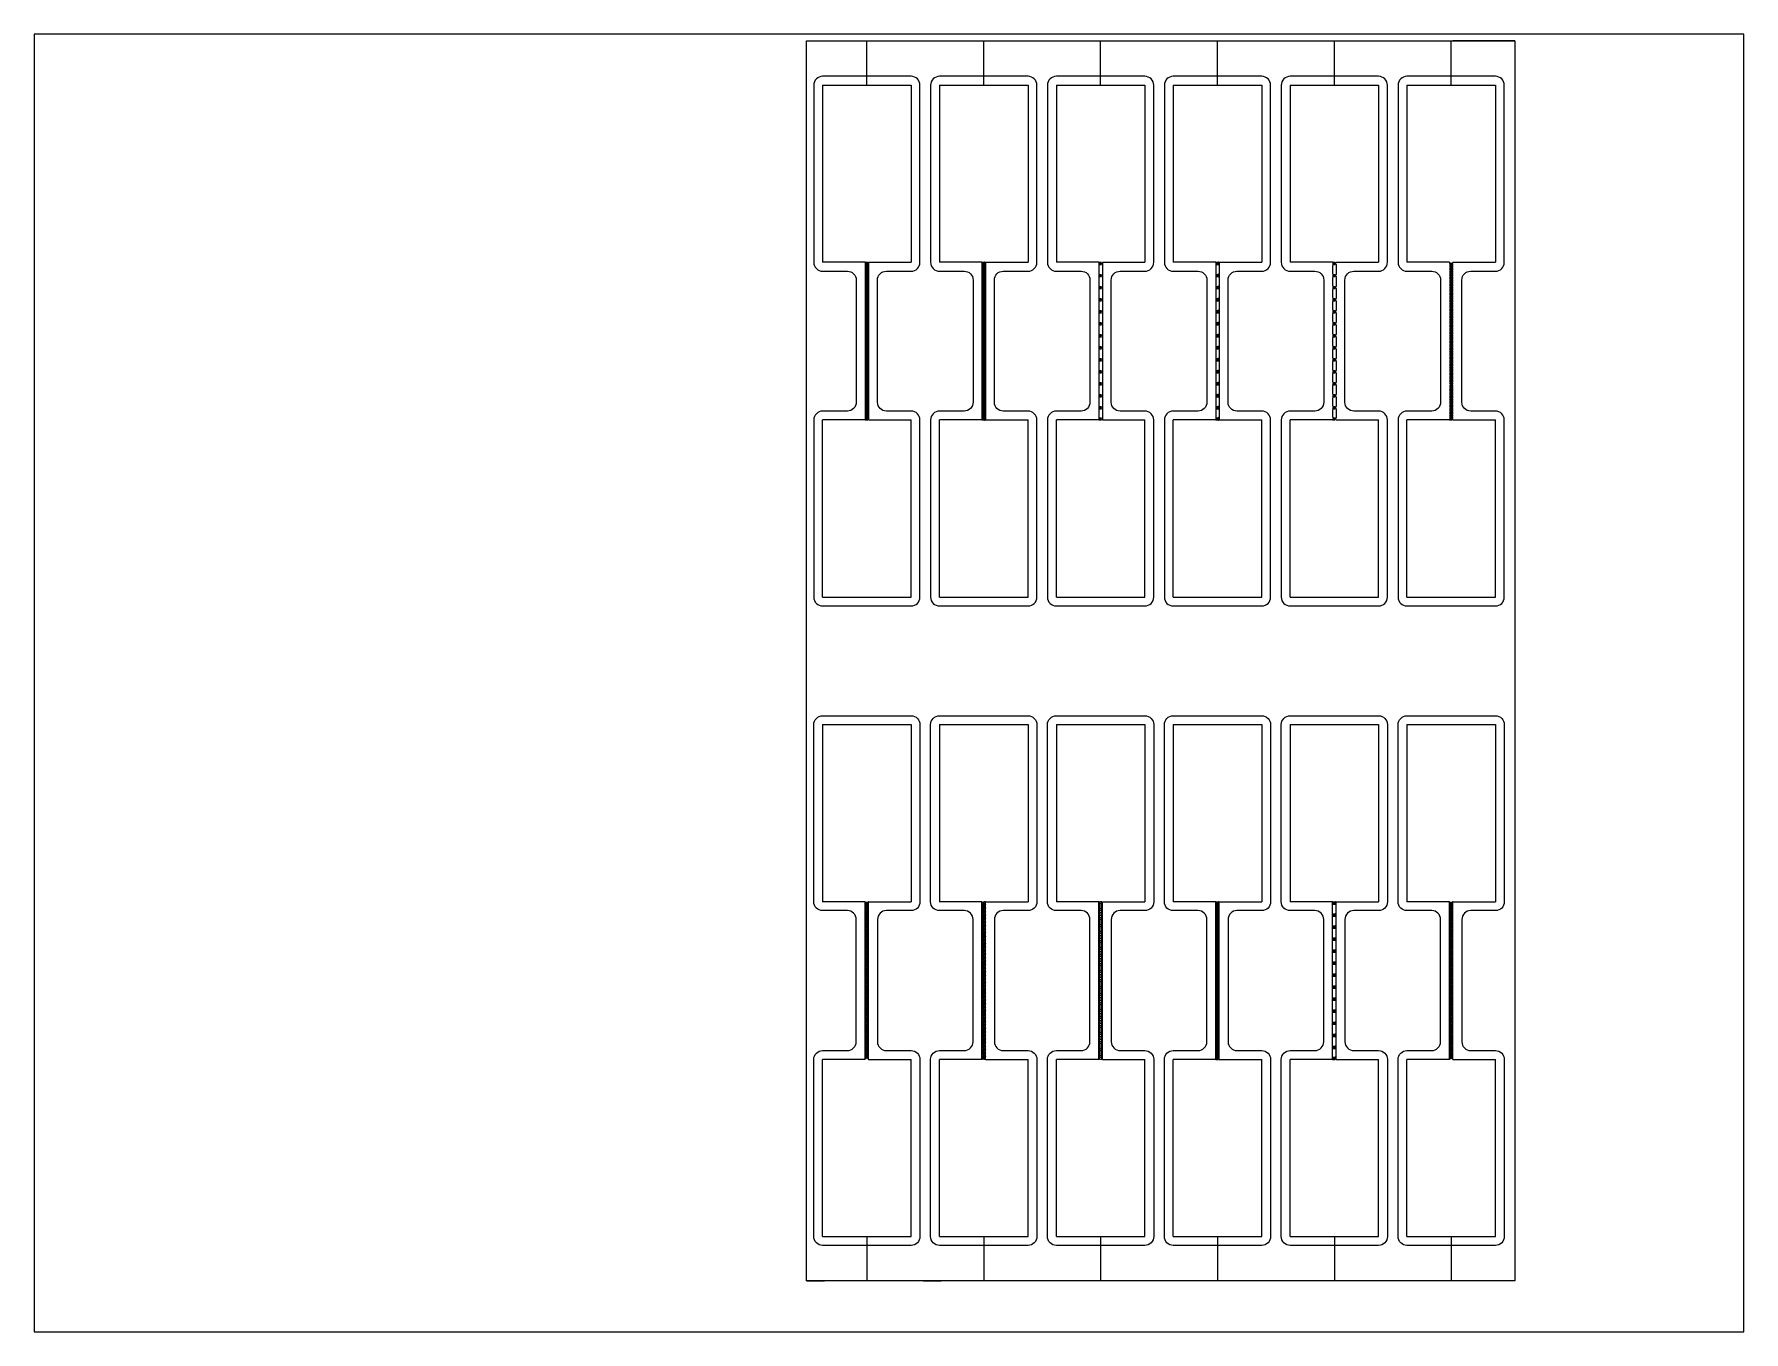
# Paper-space layout 'Layout1' of a CAD drawing. Header units: millimetres. Extents: x 26 to 231, y 20 to 176.
# The model-space entities are those that its viewports show. They can reach past a viewport. Long polylines and large blocks are cut down to what shows.
import ezdxf

# ---------------------------------------------------------------- set-up
doc = ezdxf.new("R2010")
doc.units = ezdxf.units.MM
for name, color, linetype in [('Al Foil', 2, 'Continuous'), ('Cut Through All', 3, 'Continuous'), ('DEF POINTS', 7, 'Continuous')]:
    doc.layers.add(name, color=color, linetype=linetype)

msp = doc.modelspace()

# ---------------------------------------------------------------- linework, layer by layer
at = {"layer": 'Al Foil', "linetype": 'Continuous', "lineweight": 0}
for p, q in [((0, 0), (0, 70)), ((0, 70), (40, 70)), ((40, 70), (40, 0)), ((40, 0), (0, 0))]:
    msp.add_line(p, q, dxfattribs=at)
at = {"layer": 'Al Foil'}
for p, q in [((3.4, 67.5), (3.4, 70)), ((10, 67.5), (10, 70)), ((16.6, 67.5), (16.6, 70)), ((23.2, 67.5), (23.2, 70)), ((29.8, 67.5), (29.8, 70)), ((36.4, 67.5), (36.4, 70)), ((40, 70), (36.5, 70)), ((0.9, 67.5), (5.9, 67.5)), ((0.9, 67.5), (0.9, 57.5)), ((5.9, 67.5), (5.9, 57.5)), ((7.5, 67.5), (12.5, 67.5)), ((7.5, 67.5), (7.5, 57.5)), ((12.5, 67.5), (12.5, 57.5)), ((14.1, 67.5), (19.1, 67.5)), ((14.1, 67.5), (14.1, 57.5)), ((19.1, 67.5), (19.1, 57.5)), ((20.7, 67.5), (25.7, 67.5)), ((20.7, 67.5), (20.7, 57.5)), ((25.7, 67.5), (25.7, 57.5)), ((27.3, 67.5), (32.3, 67.5)), ((27.3, 67.5), (27.3, 57.5)), ((32.3, 67.5), (32.3, 57.5)), ((33.9, 67.5), (38.9, 67.5)), ((33.9, 67.5), (33.9, 57.5)), ((38.9, 67.5), (38.9, 57.5)), ((3.3, 57.5), (0.9, 57.5)), ((3.3, 57.5), (3.45, 57.5)), ((3.3, 57.5), (3.3, 48.6)), ((3.3, 57.4), (3.45, 57.4)), ((3.3, 57.3), (3.45, 57.3)), ((3.3, 57.2), (3.45, 57.2)), ((3.3, 57.1), (3.45, 57.1)), ((3.3, 57), (3.45, 57)), ((3.35, 57.45), (3.5, 57.45)), ((3.35, 57.35), (3.5, 57.35)), ((3.35, 57.25), (3.5, 57.25)), ((3.35, 57.15), (3.5, 57.15)), ((3.35, 57.05), (3.5, 57.05)), ((3.5, 57.5), (3.5, 48.6)), ((3.5, 57.5), (5.9, 57.5)), ((9.9, 57.5), (7.5, 57.5)), ((9.9, 57.5), (10.05, 57.5)), ((9.9, 57.5), (9.9, 48.6)), ((9.9, 57.4), (10.05, 57.4)), ((9.9, 57.3), (10.05, 57.3)), ((9.9, 57.2), (10.05, 57.2)), ((9.9, 57.1), (10.05, 57.1)), ((9.9, 57), (10.05, 57)), ((9.95, 57.45), (10.1, 57.45)), ((9.95, 57.35), (10.1, 57.35)), ((9.95, 57.25), (10.1, 57.25)), ((9.95, 57.15), (10.1, 57.15)), ((9.95, 57.05), (10.1, 57.05)), ((10.1, 57.5), (10.1, 48.6)), ((10.1, 57.5), (12.5, 57.5)), ((16.5, 57.5), (14.1, 57.5)), ((16.5, 57.5), (16.65, 57.5)), ((16.5, 57.5), (16.5, 48.6)), ((16.5, 57.371), (16.65, 57.371)), ((16.55, 57.435), (16.7, 57.435)), ((16.7, 57.5), (16.7, 48.6)), ((16.7, 57.5), (19.1, 57.5)), ((23.1, 57.5), (20.7, 57.5)), ((23.1, 57.5), (23.25, 57.5)), ((23.1, 57.5), (23.1, 48.6)), ((23.1, 57.371), (23.25, 57.371)), ((23.15, 57.435), (23.3, 57.435)), ((23.3, 57.5), (23.3, 48.6)), ((23.3, 57.5), (25.7, 57.5)), ((29.7, 57.5), (27.3, 57.5)), ((29.7, 57.5), (29.85, 57.5)), ((29.7, 57.5), (29.7, 57.5)), ((29.7, 57.307), (29.7, 56.885)), ((29.75, 57.435), (29.85, 57.435)), ((29.75, 57.371), (29.85, 57.371)), ((29.9, 57.5), (32.3, 57.5)), ((29.9, 57.371), (29.9, 57.307)), ((29.9, 57.307), (29.9, 56.821)), ((36.3, 57.5), (33.9, 57.5)), ((36.3, 57.5), (36.3, 57.5)), ((36.3, 57.5), (36.3, 57.449)), ((36.35, 57.449), (36.45, 57.449)), ((36.35, 57.384), (36.45, 57.384)), ((36.35, 57.32), (36.45, 57.32)), ((36.35, 57.255), (36.45, 57.255)), ((36.35, 57.191), (36.45, 57.191)), ((36.35, 57.126), (36.45, 57.126)), ((36.35, 57.062), (36.45, 57.062)), ((36.35, 56.997), (36.45, 56.997)), ((36.5, 57.5), (38.9, 57.5)), ((3.3, 56.9), (3.45, 56.9)), ((3.3, 56.8), (3.45, 56.8)), ((3.3, 56.7), (3.45, 56.7)), ((3.3, 56.6), (3.45, 56.6)), ((3.3, 56.5), (3.45, 56.5)), ((3.3, 56.4), (3.45, 56.4)), ((3.3, 56.3), (3.45, 56.3)), ((3.3, 56.2), (3.45, 56.2)), ((3.3, 56.1), (3.45, 56.1)), ((3.3, 56), (3.45, 56)), ((3.35, 56.95), (3.5, 56.95)), ((3.35, 56.85), (3.5, 56.85)), ((3.35, 56.75), (3.5, 56.75)), ((3.35, 56.65), (3.5, 56.65)), ((3.35, 56.55), (3.5, 56.55)), ((3.35, 56.45), (3.5, 56.45)), ((3.35, 56.35), (3.5, 56.35)), ((3.35, 56.25), (3.5, 56.25)), ((3.35, 56.15), (3.5, 56.15)), ((3.35, 56.05), (3.5, 56.05)), ((9.9, 56.9), (10.05, 56.9)), ((9.9, 56.8), (10.05, 56.8)), ((9.9, 56.7), (10.05, 56.7)), ((9.9, 56.6), (10.05, 56.6)), ((9.9, 56.5), (10.05, 56.5)), ((9.9, 56.4), (10.05, 56.4)), ((9.9, 56.3), (10.05, 56.3)), ((9.9, 56.2), (10.05, 56.2)), ((9.9, 56.1), (10.05, 56.1)), ((9.9, 56), (10.05, 56)), ((9.95, 56.95), (10.1, 56.95)), ((9.95, 56.85), (10.1, 56.85)), ((9.95, 56.75), (10.1, 56.75)), ((9.95, 56.65), (10.1, 56.65)), ((9.95, 56.55), (10.1, 56.55)), ((9.95, 56.45), (10.1, 56.45)), ((9.95, 56.35), (10.1, 56.35)), ((9.95, 56.25), (10.1, 56.25)), ((9.95, 56.15), (10.1, 56.15)), ((9.95, 56.05), (10.1, 56.05)), ((16.5, 56.821), (16.65, 56.821)), ((16.5, 56.692), (16.65, 56.692)), ((16.5, 56.142), (16.65, 56.142)), ((16.5, 56.013), (16.65, 56.013)), ((16.55, 56.757), (16.7, 56.757)), ((16.55, 56.077), (16.7, 56.077)), ((23.1, 56.821), (23.25, 56.821)), ((23.1, 56.692), (23.25, 56.692)), ((23.1, 56.142), (23.25, 56.142)), ((23.1, 56.013), (23.25, 56.013)), ((23.15, 56.757), (23.3, 56.757)), ((23.15, 56.077), (23.3, 56.077)), ((29.7, 56.628), (29.7, 56.206)), ((29.75, 56.821), (29.85, 56.821)), ((29.75, 56.757), (29.85, 56.757)), ((29.75, 56.692), (29.85, 56.692)), ((29.75, 56.142), (29.85, 56.142)), ((29.75, 56.077), (29.85, 56.077)), ((29.75, 56.013), (29.85, 56.013)), ((29.9, 56.692), (29.9, 56.142)), ((29.9, 56.013), (29.9, 55.463)), ((36.35, 56.933), (36.45, 56.933)), ((36.35, 56.868), (36.45, 56.868)), ((36.35, 56.804), (36.45, 56.804)), ((36.35, 56.739), (36.45, 56.739)), ((36.35, 56.675), (36.45, 56.675)), ((36.35, 56.61), (36.45, 56.61)), ((36.35, 56.546), (36.45, 56.546)), ((36.35, 56.481), (36.45, 56.481)), ((36.35, 56.417), (36.45, 56.417)), ((36.35, 56.352), (36.45, 56.352)), ((36.35, 56.288), (36.45, 56.288)), ((36.35, 56.223), (36.45, 56.223)), ((36.35, 56.159), (36.45, 56.159)), ((36.35, 56.094), (36.45, 56.094)), ((36.35, 56.03), (36.45, 56.03)), ((3.3, 55.9), (3.45, 55.9)), ((3.3, 55.8), (3.45, 55.8)), ((3.3, 55.7), (3.45, 55.7)), ((3.3, 55.6), (3.45, 55.6)), ((3.3, 55.5), (3.45, 55.5)), ((3.3, 55.4), (3.45, 55.4)), ((3.3, 55.3), (3.45, 55.3)), ((3.3, 55.2), (3.45, 55.2)), ((3.3, 55.1), (3.45, 55.1)), ((3.35, 55.95), (3.5, 55.95)), ((3.35, 55.85), (3.5, 55.85)), ((3.35, 55.75), (3.5, 55.75)), ((3.35, 55.65), (3.5, 55.65)), ((3.35, 55.55), (3.5, 55.55)), ((3.35, 55.45), (3.5, 55.45)), ((3.35, 55.35), (3.5, 55.35)), ((3.35, 55.25), (3.5, 55.25)), ((3.35, 55.15), (3.5, 55.15)), ((3.35, 55.05), (3.5, 55.05)), ((9.9, 55.9), (10.05, 55.9)), ((9.9, 55.8), (10.05, 55.8)), ((9.9, 55.7), (10.05, 55.7)), ((9.9, 55.6), (10.05, 55.6)), ((9.9, 55.5), (10.05, 55.5)), ((9.9, 55.4), (10.05, 55.4)), ((9.9, 55.3), (10.05, 55.3)), ((9.9, 55.2), (10.05, 55.2)), ((9.9, 55.1), (10.05, 55.1)), ((9.95, 55.95), (10.1, 55.95)), ((9.95, 55.85), (10.1, 55.85)), ((9.95, 55.75), (10.1, 55.75)), ((9.95, 55.65), (10.1, 55.65)), ((9.95, 55.55), (10.1, 55.55)), ((9.95, 55.45), (10.1, 55.45)), ((9.95, 55.35), (10.1, 55.35)), ((9.95, 55.25), (10.1, 55.25)), ((9.95, 55.15), (10.1, 55.15)), ((9.95, 55.05), (10.1, 55.05)), ((16.5, 55.463), (16.65, 55.463)), ((16.5, 55.334), (16.65, 55.334)), ((16.55, 55.398), (16.7, 55.398)), ((23.1, 55.463), (23.25, 55.463)), ((23.1, 55.334), (23.25, 55.334)), ((23.15, 55.398), (23.3, 55.398)), ((29.7, 55.949), (29.7, 55.528)), ((29.7, 55.27), (29.7, 54.848)), ((29.75, 55.463), (29.85, 55.463)), ((29.75, 55.398), (29.85, 55.398)), ((29.75, 55.334), (29.85, 55.334)), ((29.9, 55.334), (29.9, 54.784)), ((36.35, 55.965), (36.45, 55.965)), ((36.35, 55.901), (36.45, 55.901)), ((36.35, 55.836), (36.45, 55.836)), ((36.35, 55.772), (36.45, 55.772)), ((36.35, 55.707), (36.45, 55.707)), ((36.35, 55.643), (36.45, 55.643)), ((36.35, 55.578), (36.45, 55.578)), ((36.35, 55.514), (36.45, 55.514)), ((36.35, 55.449), (36.45, 55.449)), ((36.35, 55.385), (36.45, 55.385)), ((36.35, 55.32), (36.45, 55.32)), ((36.35, 55.256), (36.45, 55.256)), ((36.35, 55.191), (36.45, 55.191)), ((36.35, 55.127), (36.45, 55.127)), ((36.35, 55.062), (36.45, 55.062)), ((3.3, 55), (3.45, 55)), ((3.3, 54.9), (3.45, 54.9)), ((3.3, 54.8), (3.45, 54.8)), ((3.3, 54.7), (3.45, 54.7)), ((3.3, 54.6), (3.45, 54.6)), ((3.3, 54.5), (3.45, 54.5)), ((3.3, 54.4), (3.45, 54.4)), ((3.3, 54.3), (3.45, 54.3)), ((3.3, 54.2), (3.45, 54.2)), ((3.3, 54.1), (3.45, 54.1)), ((3.35, 54.95), (3.5, 54.95)), ((3.35, 54.85), (3.5, 54.85)), ((3.35, 54.75), (3.5, 54.75)), ((3.35, 54.65), (3.5, 54.65)), ((3.35, 54.55), (3.5, 54.55)), ((3.35, 54.45), (3.5, 54.45)), ((3.35, 54.35), (3.5, 54.35)), ((3.35, 54.25), (3.5, 54.25)), ((3.35, 54.15), (3.5, 54.15)), ((9.9, 55), (10.05, 55)), ((9.9, 54.9), (10.05, 54.9)), ((9.9, 54.8), (10.05, 54.8)), ((9.9, 54.7), (10.05, 54.7)), ((9.9, 54.6), (10.05, 54.6)), ((9.9, 54.5), (10.05, 54.5)), ((9.9, 54.4), (10.05, 54.4)), ((9.9, 54.3), (10.05, 54.3)), ((9.9, 54.2), (10.05, 54.2)), ((9.9, 54.1), (10.05, 54.1)), ((9.95, 54.95), (10.1, 54.95)), ((9.95, 54.85), (10.1, 54.85)), ((9.95, 54.75), (10.1, 54.75)), ((9.95, 54.65), (10.1, 54.65)), ((9.95, 54.55), (10.1, 54.55)), ((9.95, 54.45), (10.1, 54.45)), ((9.95, 54.35), (10.1, 54.35)), ((9.95, 54.25), (10.1, 54.25)), ((9.95, 54.15), (10.1, 54.15)), ((16.5, 54.784), (16.65, 54.784)), ((16.5, 54.655), (16.65, 54.655)), ((16.5, 54.105), (16.65, 54.105)), ((16.55, 54.719), (16.7, 54.719)), ((23.1, 54.784), (23.25, 54.784)), ((23.1, 54.655), (23.25, 54.655)), ((23.1, 54.105), (23.25, 54.105)), ((23.15, 54.719), (23.3, 54.719)), ((29.7, 54.591), (29.7, 54.169)), ((29.75, 54.784), (29.85, 54.784)), ((29.75, 54.719), (29.85, 54.719)), ((29.75, 54.655), (29.85, 54.655)), ((29.75, 54.105), (29.85, 54.105)), ((29.9, 54.655), (29.9, 54.105)), ((36.35, 54.998), (36.45, 54.998)), ((36.35, 54.933), (36.45, 54.933)), ((36.35, 54.869), (36.45, 54.869)), ((36.35, 54.804), (36.45, 54.804)), ((36.35, 54.74), (36.45, 54.74)), ((36.35, 54.675), (36.45, 54.675)), ((36.35, 54.611), (36.45, 54.611)), ((36.35, 54.546), (36.45, 54.546)), ((36.35, 54.482), (36.45, 54.482)), ((36.35, 54.417), (36.45, 54.417)), ((36.35, 54.353), (36.45, 54.353)), ((36.35, 54.288), (36.45, 54.288)), ((36.35, 54.224), (36.45, 54.224)), ((36.35, 54.159), (36.45, 54.159)), ((36.35, 54.095), (36.45, 54.095)), ((3.3, 54), (3.45, 54)), ((3.3, 53.9), (3.45, 53.9)), ((3.3, 53.8), (3.45, 53.8)), ((3.3, 53.7), (3.45, 53.7)), ((3.3, 53.6), (3.45, 53.6)), ((3.3, 53.5), (3.45, 53.5)), ((3.3, 53.4), (3.45, 53.4)), ((3.3, 53.3), (3.45, 53.3)), ((3.3, 53.2), (3.45, 53.2)), ((3.35, 54.05), (3.5, 54.05)), ((3.35, 53.95), (3.5, 53.95)), ((3.35, 53.85), (3.5, 53.85)), ((3.35, 53.75), (3.5, 53.75)), ((3.35, 53.65), (3.5, 53.65)), ((3.35, 53.55), (3.5, 53.55)), ((3.35, 53.45), (3.5, 53.45)), ((3.35, 53.35), (3.5, 53.35)), ((3.35, 53.25), (3.5, 53.25)), ((3.35, 53.15), (3.5, 53.15)), ((9.9, 54), (10.05, 54)), ((9.9, 53.9), (10.05, 53.9)), ((9.9, 53.8), (10.05, 53.8)), ((9.9, 53.7), (10.05, 53.7)), ((9.9, 53.6), (10.05, 53.6)), ((9.9, 53.5), (10.05, 53.5)), ((9.9, 53.4), (10.05, 53.4)), ((9.9, 53.3), (10.05, 53.3)), ((9.9, 53.2), (10.05, 53.2)), ((9.95, 54.05), (10.1, 54.05)), ((9.95, 53.95), (10.1, 53.95)), ((9.95, 53.85), (10.1, 53.85)), ((9.95, 53.75), (10.1, 53.75)), ((9.95, 53.65), (10.1, 53.65)), ((9.95, 53.55), (10.1, 53.55)), ((9.95, 53.45), (10.1, 53.45)), ((9.95, 53.35), (10.1, 53.35)), ((9.95, 53.25), (10.1, 53.25)), ((9.95, 53.15), (10.1, 53.15)), ((16.5, 53.976), (16.65, 53.976)), ((16.5, 53.426), (16.65, 53.426)), ((16.5, 53.297), (16.65, 53.297)), ((16.55, 54.04), (16.7, 54.04)), ((16.55, 53.361), (16.7, 53.361)), ((23.1, 53.976), (23.25, 53.976)), ((23.1, 53.426), (23.25, 53.426)), ((23.1, 53.297), (23.25, 53.297)), ((23.15, 54.04), (23.3, 54.04)), ((23.15, 53.361), (23.3, 53.361)), ((29.7, 53.911), (29.7, 53.49)), ((29.7, 53.233), (29.7, 52.812)), ((29.75, 54.04), (29.85, 54.04)), ((29.75, 53.976), (29.85, 53.976)), ((29.75, 53.426), (29.85, 53.426)), ((29.75, 53.361), (29.85, 53.361)), ((29.75, 53.297), (29.85, 53.297)), ((29.9, 53.976), (29.9, 53.426)), ((29.9, 53.297), (29.9, 52.747)), ((36.35, 54.03), (36.45, 54.03)), ((36.35, 53.966), (36.45, 53.966)), ((36.35, 53.901), (36.45, 53.901)), ((36.35, 53.837), (36.45, 53.837)), ((36.35, 53.772), (36.45, 53.772)), ((36.35, 53.708), (36.45, 53.708)), ((36.35, 53.643), (36.45, 53.643)), ((36.35, 53.579), (36.45, 53.579)), ((36.35, 53.514), (36.45, 53.514)), ((36.35, 53.45), (36.45, 53.45)), ((36.35, 53.385), (36.45, 53.385)), ((36.35, 53.321), (36.45, 53.321)), ((36.35, 53.256), (36.45, 53.256)), ((36.35, 53.192), (36.45, 53.192)), ((36.35, 53.127), (36.45, 53.127)), ((3.3, 53.1), (3.45, 53.1)), ((3.3, 53), (3.45, 53)), ((3.3, 52.9), (3.45, 52.9)), ((3.3, 52.8), (3.45, 52.8)), ((3.3, 52.7), (3.45, 52.7)), ((3.3, 52.6), (3.45, 52.6)), ((3.3, 52.5), (3.45, 52.5)), ((3.3, 52.4), (3.45, 52.4)), ((3.3, 52.3), (3.45, 52.3)), ((3.3, 52.2), (3.45, 52.2)), ((3.35, 53.05), (3.5, 53.05)), ((3.35, 52.95), (3.5, 52.95)), ((3.35, 52.85), (3.5, 52.85)), ((3.35, 52.75), (3.5, 52.75)), ((3.35, 52.65), (3.5, 52.65)), ((3.35, 52.55), (3.5, 52.55)), ((3.35, 52.45), (3.5, 52.45)), ((3.35, 52.35), (3.5, 52.35)), ((3.35, 52.25), (3.5, 52.25)), ((3.35, 52.15), (3.5, 52.15)), ((9.9, 53.1), (10.05, 53.1)), ((9.9, 53), (10.05, 53)), ((9.9, 52.9), (10.05, 52.9)), ((9.9, 52.8), (10.05, 52.8)), ((9.9, 52.7), (10.05, 52.7)), ((9.9, 52.6), (10.05, 52.6)), ((9.9, 52.5), (10.05, 52.5)), ((9.9, 52.4), (10.05, 52.4)), ((9.9, 52.3), (10.05, 52.3)), ((9.9, 52.2), (10.05, 52.2)), ((9.95, 53.05), (10.1, 53.05)), ((9.95, 52.95), (10.1, 52.95)), ((9.95, 52.85), (10.1, 52.85)), ((9.95, 52.75), (10.1, 52.75)), ((9.95, 52.65), (10.1, 52.65)), ((9.95, 52.55), (10.1, 52.55)), ((9.95, 52.45), (10.1, 52.45)), ((9.95, 52.35), (10.1, 52.35)), ((9.95, 52.25), (10.1, 52.25)), ((9.95, 52.15), (10.1, 52.15)), ((16.5, 52.747), (16.65, 52.747)), ((16.5, 52.618), (16.65, 52.618)), ((16.55, 52.682), (16.7, 52.682)), ((23.1, 52.747), (23.25, 52.747)), ((23.1, 52.618), (23.25, 52.618)), ((23.15, 52.682), (23.3, 52.682)), ((29.7, 52.553), (29.7, 52.132)), ((29.75, 52.747), (29.85, 52.747)), ((29.75, 52.682), (29.85, 52.682)), ((29.75, 52.618), (29.85, 52.618)), ((29.9, 52.618), (29.9, 52.068)), ((36.35, 53.063), (36.45, 53.063)), ((36.35, 52.998), (36.45, 52.998)), ((36.35, 52.934), (36.45, 52.934)), ((36.35, 52.869), (36.45, 52.869)), ((36.35, 52.805), (36.45, 52.805)), ((36.35, 52.74), (36.45, 52.74)), ((36.35, 52.676), (36.45, 52.676)), ((36.35, 52.611), (36.45, 52.611)), ((36.35, 52.547), (36.45, 52.547)), ((36.35, 52.482), (36.45, 52.482)), ((36.35, 52.418), (36.45, 52.418)), ((36.35, 52.353), (36.45, 52.353)), ((36.35, 52.289), (36.45, 52.289)), ((36.35, 52.224), (36.45, 52.224)), ((36.35, 52.16), (36.45, 52.16)), ((3.3, 52.1), (3.45, 52.1)), ((3.3, 52), (3.45, 52)), ((3.3, 51.9), (3.45, 51.9)), ((3.3, 51.8), (3.45, 51.8)), ((3.3, 51.7), (3.45, 51.7)), ((3.3, 51.6), (3.45, 51.6)), ((3.3, 51.5), (3.45, 51.5)), ((3.3, 51.4), (3.45, 51.4)), ((3.3, 51.3), (3.45, 51.3)), ((3.3, 51.2), (3.45, 51.2)), ((3.35, 52.05), (3.5, 52.05)), ((3.35, 51.95), (3.5, 51.95)), ((3.35, 51.85), (3.5, 51.85)), ((3.35, 51.75), (3.5, 51.75)), ((3.35, 51.65), (3.5, 51.65)), ((3.35, 51.55), (3.5, 51.55)), ((3.35, 51.45), (3.5, 51.45)), ((3.35, 51.35), (3.5, 51.35)), ((3.35, 51.25), (3.5, 51.25)), ((9.9, 52.1), (10.05, 52.1)), ((9.9, 52), (10.05, 52)), ((9.9, 51.9), (10.05, 51.9)), ((9.9, 51.8), (10.05, 51.8)), ((9.9, 51.7), (10.05, 51.7)), ((9.9, 51.6), (10.05, 51.6)), ((9.9, 51.5), (10.05, 51.5)), ((9.9, 51.4), (10.05, 51.4)), ((9.9, 51.3), (10.05, 51.3)), ((9.9, 51.2), (10.05, 51.2)), ((9.95, 52.05), (10.1, 52.05)), ((9.95, 51.95), (10.1, 51.95)), ((9.95, 51.85), (10.1, 51.85)), ((9.95, 51.75), (10.1, 51.75)), ((9.95, 51.65), (10.1, 51.65)), ((9.95, 51.55), (10.1, 51.55)), ((9.95, 51.45), (10.1, 51.45)), ((9.95, 51.35), (10.1, 51.35)), ((9.95, 51.25), (10.1, 51.25)), ((16.5, 52.068), (16.65, 52.068)), ((16.5, 51.939), (16.65, 51.939)), ((16.5, 51.389), (16.65, 51.389)), ((16.5, 51.26), (16.65, 51.26)), ((16.55, 52.003), (16.7, 52.003)), ((16.55, 51.324), (16.7, 51.324)), ((23.1, 52.068), (23.25, 52.068)), ((23.1, 51.939), (23.25, 51.939)), ((23.1, 51.389), (23.25, 51.389)), ((23.1, 51.26), (23.25, 51.26)), ((23.15, 52.003), (23.3, 52.003)), ((23.15, 51.324), (23.3, 51.324)), ((29.7, 51.874), (29.7, 51.454)), ((29.7, 51.195), (29.7, 50.775)), ((29.75, 52.068), (29.85, 52.068)), ((29.75, 52.003), (29.85, 52.003)), ((29.75, 51.939), (29.85, 51.939)), ((29.75, 51.389), (29.85, 51.389)), ((29.75, 51.324), (29.85, 51.324)), ((29.75, 51.26), (29.85, 51.26)), ((29.9, 51.939), (29.9, 51.389)), ((29.9, 51.26), (29.9, 50.71)), ((36.35, 52.095), (36.45, 52.095)), ((36.35, 52.031), (36.45, 52.031)), ((36.35, 51.966), (36.45, 51.966)), ((36.35, 51.902), (36.45, 51.902)), ((36.35, 51.837), (36.45, 51.837)), ((36.35, 51.773), (36.45, 51.773)), ((36.35, 51.708), (36.45, 51.708)), ((36.35, 51.644), (36.45, 51.644)), ((36.35, 51.579), (36.45, 51.579)), ((36.35, 51.515), (36.45, 51.515)), ((36.35, 51.45), (36.45, 51.45)), ((36.35, 51.386), (36.45, 51.386)), ((36.35, 51.321), (36.45, 51.321)), ((36.35, 51.257), (36.45, 51.257)), ((36.35, 51.192), (36.45, 51.192)), ((3.3, 51.1), (3.45, 51.1)), ((3.3, 51), (3.45, 51)), ((3.3, 50.9), (3.45, 50.9)), ((3.3, 50.8), (3.45, 50.8)), ((3.3, 50.7), (3.45, 50.7)), ((3.3, 50.6), (3.45, 50.6)), ((3.3, 50.5), (3.45, 50.5)), ((3.3, 50.4), (3.45, 50.4)), ((3.3, 50.3), (3.45, 50.3)), ((3.35, 51.15), (3.5, 51.15)), ((3.35, 51.05), (3.5, 51.05)), ((3.35, 50.95), (3.5, 50.95)), ((3.35, 50.85), (3.5, 50.85)), ((3.35, 50.75), (3.5, 50.75)), ((3.35, 50.65), (3.5, 50.65)), ((3.35, 50.55), (3.5, 50.55)), ((3.35, 50.45), (3.5, 50.45)), ((3.35, 50.35), (3.5, 50.35)), ((3.35, 50.25), (3.5, 50.25)), ((9.9, 51.1), (10.05, 51.1)), ((9.9, 51), (10.05, 51)), ((9.9, 50.9), (10.05, 50.9)), ((9.9, 50.8), (10.05, 50.8)), ((9.9, 50.7), (10.05, 50.7)), ((9.9, 50.6), (10.05, 50.6)), ((9.9, 50.5), (10.05, 50.5)), ((9.9, 50.4), (10.05, 50.4)), ((9.9, 50.3), (10.05, 50.3)), ((9.95, 51.15), (10.1, 51.15)), ((9.95, 51.05), (10.1, 51.05)), ((9.95, 50.95), (10.1, 50.95)), ((9.95, 50.85), (10.1, 50.85)), ((9.95, 50.75), (10.1, 50.75)), ((9.95, 50.65), (10.1, 50.65)), ((9.95, 50.55), (10.1, 50.55)), ((9.95, 50.45), (10.1, 50.45)), ((9.95, 50.35), (10.1, 50.35)), ((9.95, 50.25), (10.1, 50.25)), ((16.5, 50.71), (16.65, 50.71)), ((16.5, 50.581), (16.65, 50.581)), ((16.55, 50.645), (16.7, 50.645)), ((23.1, 50.71), (23.25, 50.71)), ((23.1, 50.581), (23.25, 50.581)), ((23.15, 50.645), (23.3, 50.645)), ((29.7, 50.516), (29.7, 50.095)), ((29.75, 50.71), (29.85, 50.71)), ((29.75, 50.645), (29.85, 50.645)), ((29.75, 50.581), (29.85, 50.581)), ((29.9, 50.581), (29.9, 50.031)), ((36.35, 51.128), (36.45, 51.128)), ((36.35, 51.063), (36.45, 51.063)), ((36.35, 50.999), (36.45, 50.999)), ((36.35, 50.934), (36.45, 50.934)), ((36.35, 50.87), (36.45, 50.87)), ((36.35, 50.805), (36.45, 50.805)), ((36.35, 50.741), (36.45, 50.741)), ((36.35, 50.676), (36.45, 50.676)), ((36.35, 50.611), (36.45, 50.611)), ((36.35, 50.547), (36.45, 50.547)), ((36.35, 50.482), (36.45, 50.482)), ((36.35, 50.418), (36.45, 50.418)), ((36.35, 50.353), (36.45, 50.353)), ((36.35, 50.289), (36.45, 50.289)), ((36.35, 50.224), (36.45, 50.224)), ((3.3, 50.2), (3.45, 50.2)), ((3.3, 50.1), (3.45, 50.1)), ((3.3, 50), (3.45, 50)), ((3.3, 49.9), (3.45, 49.9)), ((3.3, 49.8), (3.45, 49.8)), ((3.3, 49.7), (3.45, 49.7)), ((3.3, 49.6), (3.45, 49.6)), ((3.3, 49.5), (3.45, 49.5)), ((3.3, 49.4), (3.45, 49.4)), ((3.3, 49.3), (3.45, 49.3)), ((3.35, 50.15), (3.5, 50.15)), ((3.35, 50.05), (3.5, 50.05)), ((3.35, 49.95), (3.5, 49.95)), ((3.35, 49.85), (3.5, 49.85)), ((3.35, 49.75), (3.5, 49.75)), ((3.35, 49.65), (3.5, 49.65)), ((3.35, 49.55), (3.5, 49.55)), ((3.35, 49.45), (3.5, 49.45)), ((3.35, 49.35), (3.5, 49.35)), ((3.35, 49.25), (3.5, 49.25)), ((9.9, 50.2), (10.05, 50.2)), ((9.9, 50.1), (10.05, 50.1)), ((9.9, 50), (10.05, 50)), ((9.9, 49.9), (10.05, 49.9)), ((9.9, 49.8), (10.05, 49.8)), ((9.9, 49.7), (10.05, 49.7)), ((9.9, 49.6), (10.05, 49.6)), ((9.9, 49.5), (10.05, 49.5)), ((9.9, 49.4), (10.05, 49.4)), ((9.9, 49.3), (10.05, 49.3)), ((9.95, 50.15), (10.1, 50.15)), ((9.95, 50.05), (10.1, 50.05)), ((9.95, 49.95), (10.1, 49.95)), ((9.95, 49.85), (10.1, 49.85)), ((9.95, 49.75), (10.1, 49.75)), ((9.95, 49.65), (10.1, 49.65)), ((9.95, 49.55), (10.1, 49.55)), ((9.95, 49.45), (10.1, 49.45)), ((9.95, 49.35), (10.1, 49.35)), ((9.95, 49.25), (10.1, 49.25)), ((16.5, 50.031), (16.65, 50.031)), ((16.5, 49.902), (16.65, 49.902)), ((16.5, 49.352), (16.65, 49.352)), ((16.55, 49.966), (16.7, 49.966)), ((16.55, 49.287), (16.7, 49.287)), ((23.1, 50.031), (23.25, 50.031)), ((23.1, 49.902), (23.25, 49.902)), ((23.1, 49.352), (23.25, 49.352)), ((23.15, 49.966), (23.3, 49.966)), ((23.15, 49.287), (23.3, 49.287)), ((29.7, 49.837), (29.7, 49.417)), ((29.75, 50.031), (29.85, 50.031)), ((29.75, 49.966), (29.85, 49.966)), ((29.75, 49.902), (29.85, 49.902)), ((29.75, 49.352), (29.85, 49.352)), ((29.75, 49.287), (29.85, 49.287)), ((29.9, 49.902), (29.9, 49.352)), ((36.35, 50.16), (36.45, 50.16)), ((36.35, 50.095), (36.45, 50.095)), ((36.35, 50.031), (36.45, 50.031)), ((36.35, 49.966), (36.45, 49.966)), ((36.35, 49.902), (36.45, 49.902)), ((36.35, 49.837), (36.45, 49.837)), ((36.35, 49.773), (36.45, 49.773)), ((36.35, 49.708), (36.45, 49.708)), ((36.35, 49.644), (36.45, 49.644)), ((36.35, 49.579), (36.45, 49.579)), ((36.35, 49.515), (36.45, 49.515)), ((36.35, 49.45), (36.45, 49.45)), ((36.35, 49.386), (36.45, 49.386)), ((36.35, 49.321), (36.45, 49.321)), ((36.35, 49.257), (36.45, 49.257)), ((0.9, 38.6), (0.9, 48.6)), ((3.3, 48.6), (0.9, 48.6)), ((3.3, 49.2), (3.45, 49.2)), ((3.3, 49.1), (3.45, 49.1)), ((3.3, 49), (3.45, 49)), ((3.3, 48.9), (3.45, 48.9)), ((3.3, 48.8), (3.45, 48.8)), ((3.3, 48.7), (3.45, 48.7)), ((3.3, 48.6), (3.45, 48.6)), ((3.35, 49.15), (3.5, 49.15)), ((3.35, 49.05), (3.5, 49.05)), ((3.35, 48.95), (3.5, 48.95)), ((3.35, 48.85), (3.5, 48.85)), ((3.35, 48.75), (3.5, 48.75)), ((3.35, 48.65), (3.5, 48.65)), ((3.5, 48.6), (5.9, 48.6)), ((5.9, 38.6), (5.9, 48.6)), ((7.5, 38.6), (7.5, 48.6)), ((9.9, 48.6), (7.5, 48.6)), ((9.9, 49.2), (10.05, 49.2)), ((9.9, 49.1), (10.05, 49.1)), ((9.9, 49), (10.05, 49)), ((9.9, 48.9), (10.05, 48.9)), ((9.9, 48.8), (10.05, 48.8)), ((9.9, 48.7), (10.05, 48.7)), ((9.9, 48.6), (10.05, 48.6)), ((9.95, 49.15), (10.1, 49.15)), ((9.95, 49.05), (10.1, 49.05)), ((9.95, 48.95), (10.1, 48.95)), ((9.95, 48.85), (10.1, 48.85)), ((9.95, 48.75), (10.1, 48.75)), ((9.95, 48.65), (10.1, 48.65)), ((10.1, 48.6), (12.5, 48.6)), ((12.5, 38.6), (12.5, 48.6)), ((14.1, 38.6), (14.1, 48.6)), ((16.5, 48.6), (14.1, 48.6)), ((16.5, 49.223), (16.65, 49.223)), ((16.5, 48.729), (16.65, 48.729)), ((16.5, 48.6), (16.65, 48.6)), ((16.55, 48.664), (16.7, 48.664)), ((16.7, 48.6), (19.1, 48.6)), ((19.1, 38.6), (19.1, 48.6)), ((20.7, 38.6), (20.7, 48.6)), ((23.1, 48.6), (20.7, 48.6)), ((23.1, 49.223), (23.25, 49.223)), ((23.1, 48.729), (23.25, 48.729)), ((23.1, 48.6), (23.25, 48.6)), ((23.15, 48.664), (23.3, 48.664)), ((23.3, 48.6), (25.7, 48.6)), ((25.7, 38.6), (25.7, 48.6)), ((29.7, 48.6), (27.3, 48.6)), ((27.3, 38.6), (27.3, 48.6)), ((29.7, 49.158), (29.7, 48.794)), ((29.7, 48.6), (29.85, 48.6)), ((29.75, 49.223), (29.85, 49.223)), ((29.75, 48.729), (29.85, 48.729)), ((29.75, 48.664), (29.85, 48.664)), ((29.9, 49.223), (29.9, 48.729)), ((29.9, 48.6), (32.3, 48.6)), ((32.3, 38.6), (32.3, 48.6)), ((33.9, 38.6), (33.9, 48.6)), ((36.3, 48.6), (33.9, 48.6)), ((36.35, 49.192), (36.45, 49.192)), ((36.35, 49.128), (36.45, 49.128)), ((36.35, 49.063), (36.45, 49.063)), ((36.35, 48.999), (36.45, 48.999)), ((36.35, 48.934), (36.45, 48.934)), ((36.35, 48.87), (36.45, 48.87)), ((36.35, 48.805), (36.45, 48.805)), ((36.35, 48.741), (36.45, 48.741)), ((36.35, 48.676), (36.45, 48.676)), ((36.35, 48.612), (36.45, 48.612)), ((36.5, 48.6), (38.9, 48.6)), ((38.9, 38.6), (38.9, 48.6)), ((0.9, 38.6), (5.9, 38.6)), ((7.5, 38.6), (12.5, 38.6)), ((14.1, 38.6), (19.1, 38.6)), ((20.7, 38.6), (25.7, 38.6)), ((27.3, 38.6), (32.3, 38.6)), ((33.9, 38.6), (38.9, 38.6)), ((0.9, 31.4), (5.9, 31.4)), ((0.9, 31.4), (0.9, 21.4)), ((5.9, 31.4), (5.9, 21.4)), ((7.5, 31.4), (12.5, 31.4)), ((7.5, 31.4), (7.5, 21.4)), ((12.5, 31.4), (12.5, 21.4)), ((14.1, 31.4), (19.1, 31.4)), ((14.1, 31.4), (14.1, 21.4)), ((19.1, 31.4), (19.1, 21.4)), ((20.7, 31.4), (25.7, 31.4)), ((20.7, 31.4), (20.7, 21.4)), ((25.7, 31.4), (25.7, 21.4)), ((27.3, 31.4), (32.3, 31.4)), ((27.3, 31.4), (27.3, 21.4)), ((32.3, 31.4), (32.3, 21.4)), ((33.9, 31.4), (38.9, 31.4)), ((33.9, 31.4), (33.9, 21.4)), ((38.9, 31.4), (38.9, 21.4)), ((3.3, 21.4), (0.9, 21.4)), ((3.3, 12.5), (3.3, 21.4)), ((3.5, 12.5), (3.5, 21.4)), ((3.5, 21.4), (5.9, 21.4)), ((9.9, 21.4), (7.5, 21.4)), ((9.9, 12.5), (9.9, 21.4)), ((10.1, 12.5), (10.1, 21.4)), ((10.1, 21.4), (12.5, 21.4)), ((16.5, 21.4), (14.1, 21.4)), ((16.5, 12.5), (16.5, 21.4)), ((16.5, 21.35), (16.56, 21.35)), ((16.5, 21.25), (16.56, 21.25)), ((16.67, 21.4), (16.53, 21.4)), ((16.67, 21.3), (16.53, 21.3)), ((16.7, 21.35), (16.64, 21.35)), ((16.7, 21.25), (16.64, 21.25)), ((16.7, 12.5), (16.7, 21.4)), ((16.7, 21.4), (19.1, 21.4)), ((23.1, 21.4), (20.7, 21.4)), ((23.1, 12.5), (23.1, 21.4)), ((23.1, 21.4), (23.25, 21.4)), ((23.1, 21.3), (23.25, 21.3)), ((23.15, 21.35), (23.3, 21.35)), ((23.15, 21.25), (23.3, 21.25)), ((23.3, 12.5), (23.3, 21.4)), ((23.3, 21.4), (25.7, 21.4)), ((29.7, 21.4), (27.3, 21.4)), ((29.7, 12.5), (29.7, 21.4)), ((29.7, 21.4), (29.85, 21.4)), ((29.7, 21.271), (29.85, 21.271)), ((29.75, 21.335), (29.9, 21.335)), ((29.9, 12.5), (29.9, 21.4)), ((29.9, 21.4), (32.3, 21.4)), ((36.3, 21.4), (33.9, 21.4)), ((36.3, 12.5), (36.3, 21.4)), ((36.5, 12.5), (36.5, 21.4)), ((36.5, 21.4), (38.9, 21.4)), ((16.5, 21.15), (16.56, 21.15)), ((16.5, 21.05), (16.56, 21.05)), ((16.5, 20.95), (16.56, 20.95)), ((16.5, 20.85), (16.56, 20.85)), ((16.5, 20.75), (16.56, 20.75)), ((16.5, 20.65), (16.56, 20.65)), ((16.5, 20.55), (16.56, 20.55)), ((16.5, 20.45), (16.56, 20.45)), ((16.5, 20.35), (16.56, 20.35)), ((16.67, 21.2), (16.53, 21.2)), ((16.67, 21.1), (16.53, 21.1)), ((16.67, 21), (16.53, 21)), ((16.67, 20.9), (16.53, 20.9)), ((16.67, 20.8), (16.53, 20.8)), ((16.67, 20.7), (16.53, 20.7)), ((16.67, 20.6), (16.53, 20.6)), ((16.67, 20.5), (16.53, 20.5)), ((16.67, 20.4), (16.53, 20.4)), ((16.67, 20.3), (16.53, 20.3)), ((16.7, 21.15), (16.64, 21.15)), ((16.7, 21.05), (16.64, 21.05)), ((16.7, 20.95), (16.64, 20.95)), ((16.7, 20.85), (16.64, 20.85)), ((16.7, 20.75), (16.64, 20.75)), ((16.7, 20.65), (16.64, 20.65)), ((16.7, 20.55), (16.64, 20.55)), ((16.7, 20.45), (16.64, 20.45)), ((16.7, 20.35), (16.64, 20.35)), ((23.1, 21.2), (23.25, 21.2)), ((23.1, 21.1), (23.25, 21.1)), ((23.1, 21), (23.25, 21)), ((23.1, 20.9), (23.25, 20.9)), ((23.1, 20.8), (23.25, 20.8)), ((23.1, 20.7), (23.25, 20.7)), ((23.1, 20.6), (23.25, 20.6)), ((23.1, 20.5), (23.25, 20.5)), ((23.1, 20.4), (23.25, 20.4)), ((23.1, 20.3), (23.25, 20.3)), ((23.15, 21.15), (23.3, 21.15)), ((23.15, 21.05), (23.3, 21.05)), ((23.15, 20.95), (23.3, 20.95)), ((23.15, 20.85), (23.3, 20.85)), ((23.15, 20.75), (23.3, 20.75)), ((23.15, 20.65), (23.3, 20.65)), ((23.15, 20.55), (23.3, 20.55)), ((23.15, 20.45), (23.3, 20.45)), ((23.15, 20.35), (23.3, 20.35)), ((29.7, 20.721), (29.85, 20.721)), ((29.7, 20.592), (29.85, 20.592)), ((29.75, 20.656), (29.9, 20.656)), ((16.5, 20.25), (16.56, 20.25)), ((16.5, 20.15), (16.56, 20.15)), ((16.5, 20.05), (16.56, 20.05)), ((16.5, 19.95), (16.56, 19.95)), ((16.5, 19.85), (16.56, 19.85)), ((16.5, 19.75), (16.56, 19.75)), ((16.5, 19.65), (16.56, 19.65)), ((16.5, 19.55), (16.56, 19.55)), ((16.5, 19.45), (16.56, 19.45)), ((16.5, 19.35), (16.56, 19.35)), ((16.67, 20.2), (16.53, 20.2)), ((16.67, 20.1), (16.53, 20.1)), ((16.67, 20), (16.53, 20)), ((16.67, 19.9), (16.53, 19.9)), ((16.67, 19.8), (16.53, 19.8)), ((16.67, 19.7), (16.53, 19.7)), ((16.67, 19.6), (16.53, 19.6)), ((16.67, 19.5), (16.53, 19.5)), ((16.67, 19.4), (16.53, 19.4)), ((16.7, 20.25), (16.64, 20.25)), ((16.7, 20.15), (16.64, 20.15)), ((16.7, 20.05), (16.64, 20.05)), ((16.7, 19.95), (16.64, 19.95)), ((16.7, 19.85), (16.64, 19.85)), ((16.7, 19.75), (16.64, 19.75)), ((16.7, 19.65), (16.64, 19.65)), ((16.7, 19.55), (16.64, 19.55)), ((16.7, 19.45), (16.64, 19.45)), ((16.7, 19.35), (16.64, 19.35)), ((23.1, 20.2), (23.25, 20.2)), ((23.1, 20.1), (23.25, 20.1)), ((23.1, 20), (23.25, 20)), ((23.1, 19.9), (23.25, 19.9)), ((23.1, 19.8), (23.25, 19.8)), ((23.1, 19.7), (23.25, 19.7)), ((23.1, 19.6), (23.25, 19.6)), ((23.1, 19.5), (23.25, 19.5)), ((23.1, 19.4), (23.25, 19.4)), ((23.15, 20.25), (23.3, 20.25)), ((23.15, 20.15), (23.3, 20.15)), ((23.15, 20.05), (23.3, 20.05)), ((23.15, 19.95), (23.3, 19.95)), ((23.15, 19.85), (23.3, 19.85)), ((23.15, 19.75), (23.3, 19.75)), ((23.15, 19.65), (23.3, 19.65)), ((23.15, 19.55), (23.3, 19.55)), ((23.15, 19.45), (23.3, 19.45)), ((23.15, 19.35), (23.3, 19.35)), ((29.7, 20.042), (29.85, 20.042)), ((29.7, 19.913), (29.85, 19.913)), ((29.7, 19.363), (29.85, 19.363)), ((29.75, 19.977), (29.9, 19.977)), ((16.5, 19.25), (16.56, 19.25)), ((16.5, 19.15), (16.56, 19.15)), ((16.5, 19.05), (16.56, 19.05)), ((16.5, 18.95), (16.56, 18.95)), ((16.5, 18.85), (16.56, 18.85)), ((16.5, 18.75), (16.56, 18.75)), ((16.5, 18.65), (16.56, 18.65)), ((16.5, 18.55), (16.56, 18.55)), ((16.5, 18.45), (16.56, 18.45)), ((16.5, 18.35), (16.56, 18.35)), ((16.67, 19.3), (16.53, 19.3)), ((16.67, 19.2), (16.53, 19.2)), ((16.67, 19.1), (16.53, 19.1)), ((16.67, 19), (16.53, 19)), ((16.67, 18.9), (16.53, 18.9)), ((16.67, 18.8), (16.53, 18.8)), ((16.67, 18.7), (16.53, 18.7)), ((16.67, 18.6), (16.53, 18.6)), ((16.67, 18.5), (16.53, 18.5)), ((16.67, 18.4), (16.53, 18.4)), ((16.7, 19.25), (16.64, 19.25)), ((16.7, 19.15), (16.64, 19.15)), ((16.7, 19.05), (16.64, 19.05)), ((16.7, 18.95), (16.64, 18.95)), ((16.7, 18.85), (16.64, 18.85)), ((16.7, 18.75), (16.64, 18.75)), ((16.7, 18.65), (16.64, 18.65)), ((16.7, 18.55), (16.64, 18.55)), ((16.7, 18.45), (16.64, 18.45)), ((16.7, 18.35), (16.64, 18.35)), ((23.1, 19.3), (23.25, 19.3)), ((23.1, 19.2), (23.25, 19.2)), ((23.1, 19.1), (23.25, 19.1)), ((23.1, 19), (23.25, 19)), ((23.1, 18.9), (23.25, 18.9)), ((23.1, 18.8), (23.25, 18.8)), ((23.1, 18.7), (23.25, 18.7)), ((23.1, 18.6), (23.25, 18.6)), ((23.1, 18.5), (23.25, 18.5)), ((23.1, 18.4), (23.25, 18.4)), ((23.15, 19.25), (23.3, 19.25)), ((23.15, 19.15), (23.3, 19.15)), ((23.15, 19.05), (23.3, 19.05)), ((23.15, 18.95), (23.3, 18.95)), ((23.15, 18.85), (23.3, 18.85)), ((23.15, 18.75), (23.3, 18.75)), ((23.15, 18.65), (23.3, 18.65)), ((23.15, 18.55), (23.3, 18.55)), ((23.15, 18.45), (23.3, 18.45)), ((23.15, 18.35), (23.3, 18.35)), ((29.7, 19.234), (29.85, 19.234)), ((29.7, 18.684), (29.85, 18.684)), ((29.7, 18.555), (29.85, 18.555)), ((29.75, 19.298), (29.9, 19.298)), ((29.75, 18.619), (29.9, 18.619)), ((3.312, 18.2), (3.312, 18.213)), ((16.5, 18.25), (16.56, 18.25)), ((16.5, 18.15), (16.56, 18.15)), ((16.5, 18.05), (16.56, 18.05)), ((16.5, 17.95), (16.56, 17.95)), ((16.5, 17.85), (16.56, 17.85)), ((16.5, 17.75), (16.56, 17.75)), ((16.5, 17.65), (16.56, 17.65)), ((16.5, 17.55), (16.56, 17.55)), ((16.5, 17.45), (16.56, 17.45)), ((16.67, 18.3), (16.53, 18.3)), ((16.67, 18.2), (16.53, 18.2)), ((16.67, 18.1), (16.53, 18.1)), ((16.67, 18), (16.53, 18)), ((16.67, 17.9), (16.53, 17.9)), ((16.67, 17.8), (16.53, 17.8)), ((16.67, 17.7), (16.53, 17.7)), ((16.67, 17.6), (16.53, 17.6)), ((16.67, 17.5), (16.53, 17.5)), ((16.67, 17.4), (16.53, 17.4)), ((16.7, 18.25), (16.64, 18.25)), ((16.7, 18.15), (16.64, 18.15)), ((16.7, 18.05), (16.64, 18.05)), ((16.7, 17.95), (16.64, 17.95)), ((16.7, 17.85), (16.64, 17.85)), ((16.7, 17.75), (16.64, 17.75)), ((16.7, 17.65), (16.64, 17.65)), ((16.7, 17.55), (16.64, 17.55)), ((16.7, 17.45), (16.64, 17.45)), ((23.1, 18.3), (23.25, 18.3)), ((23.1, 18.2), (23.25, 18.2)), ((23.1, 18.1), (23.25, 18.1)), ((23.1, 18), (23.25, 18)), ((23.1, 17.9), (23.25, 17.9)), ((23.1, 17.8), (23.25, 17.8)), ((23.1, 17.7), (23.25, 17.7)), ((23.1, 17.6), (23.25, 17.6)), ((23.1, 17.5), (23.25, 17.5)), ((23.1, 17.4), (23.25, 17.4)), ((23.15, 18.25), (23.3, 18.25)), ((23.15, 18.15), (23.3, 18.15)), ((23.15, 18.05), (23.3, 18.05)), ((23.15, 17.95), (23.3, 17.95)), ((23.15, 17.85), (23.3, 17.85)), ((23.15, 17.75), (23.3, 17.75)), ((23.15, 17.65), (23.3, 17.65)), ((23.15, 17.55), (23.3, 17.55)), ((23.15, 17.45), (23.3, 17.45)), ((29.7, 18.005), (29.85, 18.005)), ((29.7, 17.876), (29.85, 17.876)), ((29.75, 17.94), (29.9, 17.94)), ((16.5, 17.35), (16.56, 17.35)), ((16.5, 17.25), (16.56, 17.25)), ((16.5, 17.15), (16.56, 17.15)), ((16.5, 17.05), (16.56, 17.05)), ((16.5, 16.95), (16.56, 16.95)), ((16.5, 16.85), (16.56, 16.85)), ((16.5, 16.75), (16.56, 16.75)), ((16.5, 16.65), (16.56, 16.65)), ((16.5, 16.55), (16.56, 16.55)), ((16.5, 16.45), (16.56, 16.45)), ((16.67, 17.3), (16.53, 17.3)), ((16.67, 17.2), (16.53, 17.2)), ((16.67, 17.1), (16.53, 17.1)), ((16.67, 17), (16.53, 17)), ((16.67, 16.9), (16.53, 16.9)), ((16.67, 16.8), (16.53, 16.8)), ((16.67, 16.7), (16.53, 16.7)), ((16.67, 16.6), (16.53, 16.6)), ((16.67, 16.5), (16.53, 16.5)), ((16.7, 17.35), (16.64, 17.35)), ((16.7, 17.25), (16.64, 17.25)), ((16.7, 17.15), (16.64, 17.15)), ((16.7, 17.05), (16.64, 17.05)), ((16.7, 16.95), (16.64, 16.95)), ((16.7, 16.85), (16.64, 16.85)), ((16.7, 16.75), (16.64, 16.75)), ((16.7, 16.65), (16.64, 16.65)), ((16.7, 16.55), (16.64, 16.55)), ((16.7, 16.45), (16.64, 16.45)), ((23.1, 17.3), (23.25, 17.3)), ((23.1, 17.2), (23.25, 17.2)), ((23.1, 17.1), (23.25, 17.1)), ((23.1, 17), (23.25, 17)), ((23.1, 16.9), (23.25, 16.9)), ((23.1, 16.8), (23.25, 16.8)), ((23.1, 16.7), (23.25, 16.7)), ((23.1, 16.6), (23.25, 16.6)), ((23.1, 16.5), (23.25, 16.5)), ((23.15, 17.35), (23.3, 17.35)), ((23.15, 17.25), (23.3, 17.25)), ((23.15, 17.15), (23.3, 17.15)), ((23.15, 17.05), (23.3, 17.05)), ((23.15, 16.95), (23.3, 16.95)), ((23.15, 16.85), (23.3, 16.85)), ((23.15, 16.75), (23.3, 16.75)), ((23.15, 16.65), (23.3, 16.65)), ((23.15, 16.55), (23.3, 16.55)), ((23.15, 16.45), (23.3, 16.45)), ((29.7, 17.326), (29.85, 17.326)), ((29.7, 17.197), (29.85, 17.197)), ((29.7, 16.647), (29.85, 16.647)), ((29.7, 16.518), (29.85, 16.518)), ((29.75, 17.261), (29.9, 17.261)), ((29.75, 16.582), (29.9, 16.582)), ((16.5, 16.35), (16.56, 16.35)), ((16.5, 16.25), (16.56, 16.25)), ((16.5, 16.15), (16.56, 16.15)), ((16.5, 16.05), (16.56, 16.05)), ((16.5, 15.95), (16.56, 15.95)), ((16.5, 15.85), (16.56, 15.85)), ((16.5, 15.75), (16.56, 15.75)), ((16.5, 15.65), (16.56, 15.65)), ((16.5, 15.55), (16.56, 15.55)), ((16.5, 15.45), (16.56, 15.45)), ((16.67, 16.4), (16.53, 16.4)), ((16.67, 16.3), (16.53, 16.3)), ((16.67, 16.2), (16.53, 16.2)), ((16.67, 16.1), (16.53, 16.1)), ((16.67, 16), (16.53, 16)), ((16.67, 15.9), (16.53, 15.9)), ((16.67, 15.8), (16.53, 15.8)), ((16.67, 15.7), (16.53, 15.7)), ((16.67, 15.6), (16.53, 15.6)), ((16.67, 15.5), (16.53, 15.5)), ((16.7, 16.35), (16.64, 16.35)), ((16.7, 16.25), (16.64, 16.25)), ((16.7, 16.15), (16.64, 16.15)), ((16.7, 16.05), (16.64, 16.05)), ((16.7, 15.95), (16.64, 15.95)), ((16.7, 15.85), (16.64, 15.85)), ((16.7, 15.75), (16.64, 15.75)), ((16.7, 15.65), (16.64, 15.65)), ((16.7, 15.55), (16.64, 15.55)), ((16.7, 15.45), (16.64, 15.45)), ((23.1, 16.4), (23.25, 16.4)), ((23.1, 16.3), (23.25, 16.3)), ((23.1, 16.2), (23.25, 16.2)), ((23.1, 16.1), (23.25, 16.1)), ((23.1, 16), (23.25, 16)), ((23.1, 15.9), (23.25, 15.9)), ((23.1, 15.8), (23.25, 15.8)), ((23.1, 15.7), (23.25, 15.7)), ((23.1, 15.6), (23.25, 15.6)), ((23.1, 15.5), (23.25, 15.5)), ((23.15, 16.35), (23.3, 16.35)), ((23.15, 16.25), (23.3, 16.25)), ((23.15, 16.15), (23.3, 16.15)), ((23.15, 16.05), (23.3, 16.05)), ((23.15, 15.95), (23.3, 15.95)), ((23.15, 15.85), (23.3, 15.85)), ((23.15, 15.75), (23.3, 15.75)), ((23.15, 15.65), (23.3, 15.65)), ((23.15, 15.55), (23.3, 15.55)), ((23.15, 15.45), (23.3, 15.45)), ((29.7, 15.968), (29.85, 15.968)), ((29.7, 15.839), (29.85, 15.839)), ((29.75, 15.903), (29.9, 15.903)), ((16.5, 15.35), (16.56, 15.35)), ((16.5, 15.25), (16.56, 15.25)), ((16.5, 15.15), (16.56, 15.15)), ((16.5, 15.05), (16.56, 15.05)), ((16.5, 14.95), (16.56, 14.95)), ((16.5, 14.85), (16.56, 14.85)), ((16.5, 14.75), (16.56, 14.75)), ((16.5, 14.65), (16.56, 14.65)), ((16.5, 14.55), (16.56, 14.55)), ((16.67, 15.4), (16.53, 15.4)), ((16.67, 15.3), (16.53, 15.3)), ((16.67, 15.2), (16.53, 15.2)), ((16.67, 15.1), (16.53, 15.1)), ((16.67, 15), (16.53, 15)), ((16.67, 14.9), (16.53, 14.9)), ((16.67, 14.8), (16.53, 14.8)), ((16.67, 14.7), (16.53, 14.7)), ((16.67, 14.6), (16.53, 14.6)), ((16.67, 14.5), (16.53, 14.5)), ((16.7, 15.35), (16.64, 15.35)), ((16.7, 15.25), (16.64, 15.25)), ((16.7, 15.15), (16.64, 15.15)), ((16.7, 15.05), (16.64, 15.05)), ((16.7, 14.95), (16.64, 14.95)), ((16.7, 14.85), (16.64, 14.85)), ((16.7, 14.75), (16.64, 14.75)), ((16.7, 14.65), (16.64, 14.65)), ((16.7, 14.55), (16.64, 14.55)), ((23.1, 15.4), (23.25, 15.4)), ((23.1, 15.3), (23.25, 15.3)), ((23.1, 15.2), (23.25, 15.2)), ((23.1, 15.1), (23.25, 15.1)), ((23.1, 15), (23.25, 15)), ((23.1, 14.9), (23.25, 14.9)), ((23.1, 14.8), (23.25, 14.8)), ((23.1, 14.7), (23.25, 14.7)), ((23.1, 14.6), (23.25, 14.6)), ((23.1, 14.5), (23.25, 14.5)), ((23.15, 15.35), (23.3, 15.35)), ((23.15, 15.25), (23.3, 15.25)), ((23.15, 15.15), (23.3, 15.15)), ((23.15, 15.05), (23.3, 15.05)), ((23.15, 14.95), (23.3, 14.95)), ((23.15, 14.85), (23.3, 14.85)), ((23.15, 14.75), (23.3, 14.75)), ((23.15, 14.65), (23.3, 14.65)), ((23.15, 14.55), (23.3, 14.55)), ((29.7, 15.289), (29.85, 15.289)), ((29.7, 15.16), (29.85, 15.16)), ((29.7, 14.61), (29.85, 14.61)), ((29.75, 15.224), (29.9, 15.224)), ((29.75, 14.545), (29.9, 14.545)), ((16.5, 14.45), (16.56, 14.45)), ((16.5, 14.35), (16.56, 14.35)), ((16.5, 14.25), (16.56, 14.25)), ((16.5, 14.15), (16.56, 14.15)), ((16.5, 14.05), (16.56, 14.05)), ((16.5, 13.95), (16.56, 13.95)), ((16.5, 13.85), (16.56, 13.85)), ((16.5, 13.75), (16.56, 13.75)), ((16.5, 13.65), (16.56, 13.65)), ((16.5, 13.55), (16.56, 13.55)), ((16.67, 14.4), (16.53, 14.4)), ((16.67, 14.3), (16.53, 14.3)), ((16.67, 14.2), (16.53, 14.2)), ((16.67, 14.1), (16.53, 14.1)), ((16.67, 14), (16.53, 14)), ((16.67, 13.9), (16.53, 13.9)), ((16.67, 13.8), (16.53, 13.8)), ((16.67, 13.7), (16.53, 13.7)), ((16.67, 13.6), (16.53, 13.6)), ((16.7, 14.45), (16.64, 14.45)), ((16.7, 14.35), (16.64, 14.35)), ((16.7, 14.25), (16.64, 14.25)), ((16.7, 14.15), (16.64, 14.15)), ((16.7, 14.05), (16.64, 14.05)), ((16.7, 13.95), (16.64, 13.95)), ((16.7, 13.85), (16.64, 13.85)), ((16.7, 13.75), (16.64, 13.75)), ((16.7, 13.65), (16.64, 13.65)), ((16.7, 13.55), (16.64, 13.55)), ((23.1, 14.4), (23.25, 14.4)), ((23.1, 14.3), (23.25, 14.3)), ((23.1, 14.2), (23.25, 14.2)), ((23.1, 14.1), (23.25, 14.1)), ((23.1, 14), (23.25, 14)), ((23.1, 13.9), (23.25, 13.9)), ((23.1, 13.8), (23.25, 13.8)), ((23.1, 13.7), (23.25, 13.7)), ((23.1, 13.6), (23.25, 13.6)), ((23.15, 14.45), (23.3, 14.45)), ((23.15, 14.35), (23.3, 14.35)), ((23.15, 14.25), (23.3, 14.25)), ((23.15, 14.15), (23.3, 14.15)), ((23.15, 14.05), (23.3, 14.05)), ((23.15, 13.95), (23.3, 13.95)), ((23.15, 13.85), (23.3, 13.85)), ((23.15, 13.75), (23.3, 13.75)), ((23.15, 13.65), (23.3, 13.65)), ((23.15, 13.55), (23.3, 13.55)), ((29.7, 14.481), (29.85, 14.481)), ((29.7, 13.931), (29.85, 13.931)), ((29.7, 13.802), (29.85, 13.802)), ((29.75, 13.866), (29.9, 13.866)), ((16.5, 13.45), (16.56, 13.45)), ((16.5, 13.35), (16.56, 13.35)), ((16.5, 13.25), (16.56, 13.25)), ((16.5, 13.15), (16.56, 13.15)), ((16.5, 13.05), (16.56, 13.05)), ((16.5, 12.95), (16.56, 12.95)), ((16.5, 12.85), (16.56, 12.85)), ((16.5, 12.75), (16.56, 12.75)), ((16.5, 12.65), (16.56, 12.65)), ((16.67, 13.5), (16.53, 13.5)), ((16.67, 13.4), (16.53, 13.4)), ((16.67, 13.3), (16.53, 13.3)), ((16.67, 13.2), (16.53, 13.2)), ((16.67, 13.1), (16.53, 13.1)), ((16.67, 13), (16.53, 13)), ((16.67, 12.9), (16.53, 12.9)), ((16.67, 12.8), (16.53, 12.8)), ((16.67, 12.7), (16.53, 12.7)), ((16.67, 12.6), (16.53, 12.6)), ((16.7, 13.45), (16.64, 13.45)), ((16.7, 13.35), (16.64, 13.35)), ((16.7, 13.25), (16.64, 13.25)), ((16.7, 13.15), (16.64, 13.15)), ((16.7, 13.05), (16.64, 13.05)), ((16.7, 12.95), (16.64, 12.95)), ((16.7, 12.85), (16.64, 12.85)), ((16.7, 12.75), (16.64, 12.75)), ((16.7, 12.65), (16.64, 12.65)), ((23.1, 13.5), (23.25, 13.5)), ((23.1, 13.4), (23.25, 13.4)), ((23.1, 13.3), (23.25, 13.3)), ((23.1, 13.2), (23.25, 13.2)), ((23.1, 13.1), (23.25, 13.1)), ((23.1, 13), (23.25, 13)), ((23.1, 12.9), (23.25, 12.9)), ((23.1, 12.8), (23.25, 12.8)), ((23.1, 12.7), (23.25, 12.7)), ((23.1, 12.6), (23.25, 12.6)), ((23.15, 13.45), (23.3, 13.45)), ((23.15, 13.35), (23.3, 13.35)), ((23.15, 13.25), (23.3, 13.25)), ((23.15, 13.15), (23.3, 13.15)), ((23.15, 13.05), (23.3, 13.05)), ((23.15, 12.95), (23.3, 12.95)), ((23.15, 12.85), (23.3, 12.85)), ((23.15, 12.75), (23.3, 12.75)), ((23.15, 12.65), (23.3, 12.65)), ((29.7, 13.252), (29.85, 13.252)), ((29.7, 13.123), (29.85, 13.123)), ((29.7, 12.629), (29.85, 12.629)), ((29.75, 13.187), (29.9, 13.187)), ((29.75, 12.564), (29.9, 12.564)), ((36.475, 12.6), (36.5, 12.6)), ((0.9, 2.5), (0.9, 12.5)), ((3.3, 12.5), (0.9, 12.5)), ((3.5, 12.5), (5.9, 12.5)), ((5.9, 2.5), (5.9, 12.5)), ((7.5, 2.5), (7.5, 12.5)), ((9.9, 12.5), (7.5, 12.5)), ((10.1, 12.5), (12.5, 12.5)), ((12.5, 2.5), (12.5, 12.5)), ((14.1, 2.5), (14.1, 12.5)), ((16.5, 12.5), (14.1, 12.5)), ((16.5, 12.55), (16.56, 12.55)), ((16.67, 12.5), (16.53, 12.5)), ((16.7, 12.55), (16.64, 12.55)), ((16.7, 12.5), (19.1, 12.5)), ((19.1, 2.5), (19.1, 12.5)), ((20.7, 2.5), (20.7, 12.5)), ((23.1, 12.5), (20.7, 12.5)), ((23.1, 12.5), (23.1, 12.55)), ((23.1, 12.5), (23.25, 12.5)), ((23.15, 12.55), (23.3, 12.55)), ((23.3, 12.5), (25.7, 12.5)), ((25.7, 2.5), (25.7, 12.5)), ((27.3, 2.5), (27.3, 12.5)), ((29.7, 12.5), (27.3, 12.5)), ((29.7, 12.5), (29.85, 12.5)), ((29.9, 12.5), (32.3, 12.5)), ((32.3, 2.5), (32.3, 12.5)), ((33.9, 2.5), (33.9, 12.5)), ((36.3, 12.5), (33.9, 12.5)), ((36.5, 12.5), (38.9, 12.5)), ((38.9, 2.5), (38.9, 12.5)), ((0.9, 2.5), (5.9, 2.5)), ((3.4, 2.5), (3.4, 0)), ((7.5, 2.5), (12.5, 2.5)), ((10, 2.5), (10, 0)), ((14.1, 2.5), (19.1, 2.5)), ((16.6, 2.5), (16.6, 0)), ((20.7, 2.5), (25.7, 2.5)), ((23.2, 2.5), (23.2, 0)), ((27.3, 2.5), (32.3, 2.5)), ((29.8, 2.5), (29.8, 0)), ((33.9, 2.5), (38.9, 2.5)), ((36.4, 2.5), (36.4, 0))]:
    msp.add_line(p, q, dxfattribs=at)
msp.add_lwpolyline([(36.3, 48.6, -0.035746), (36.311, 48.606, -0.035746), (36.323, 48.61, -0.037859), (36.337, 48.612, -0.037859), (36.35, 48.612)], format="xyb", dxfattribs=at)
for points in [[(3.3, 21.4), (3.325, 21.4), (3.35, 21.357), (3.325, 21.313), (3.3, 21.313)], [(3.3, 21.213), (3.325, 21.213), (3.35, 21.257), (3.325, 21.3), (3.3, 21.3)], [(3.5, 21.4), (3.475, 21.4), (3.45, 21.357), (3.475, 21.313), (3.5, 21.313)], [(3.5, 21.213), (3.475, 21.213), (3.45, 21.257), (3.475, 21.3), (3.5, 21.3)], [(10, 21.4), (9.975, 21.357), (9.925, 21.357), (9.9, 21.4)], [(36.3, 21.4), (36.325, 21.4), (36.35, 21.357), (36.325, 21.313), (36.3, 21.313)], [(36.3, 21.213), (36.325, 21.213), (36.35, 21.257), (36.325, 21.3), (36.3, 21.3)], [(36.5, 21.4), (36.475, 21.4), (36.45, 21.357), (36.475, 21.313), (36.5, 21.313)], [(36.5, 21.213), (36.475, 21.213), (36.45, 21.257), (36.475, 21.3), (36.5, 21.3)], [(3.3, 21.2), (3.325, 21.2), (3.35, 21.157), (3.325, 21.113), (3.3, 21.113)], [(3.3, 21.013), (3.325, 21.013), (3.35, 21.057), (3.325, 21.1), (3.3, 21.1)], [(3.3, 21), (3.325, 21), (3.35, 20.957), (3.325, 20.913), (3.3, 20.913)], [(3.3, 20.813), (3.325, 20.813), (3.35, 20.857), (3.325, 20.9), (3.3, 20.9)], [(3.3, 20.8), (3.325, 20.8), (3.35, 20.757), (3.325, 20.713), (3.3, 20.713)], [(3.3, 20.613), (3.325, 20.613), (3.35, 20.657), (3.325, 20.7), (3.3, 20.7)], [(3.3, 20.6), (3.325, 20.6), (3.35, 20.557), (3.325, 20.513), (3.3, 20.513)], [(3.3, 20.413), (3.325, 20.413), (3.35, 20.457), (3.325, 20.5), (3.3, 20.5)], [(3.3, 20.4), (3.325, 20.4), (3.35, 20.357), (3.325, 20.313), (3.3, 20.313)], [(3.3, 20.213), (3.325, 20.213), (3.35, 20.257), (3.325, 20.3), (3.3, 20.3)], [(3.5, 21.2), (3.475, 21.2), (3.45, 21.157), (3.475, 21.113), (3.5, 21.113)], [(3.5, 21.013), (3.475, 21.013), (3.45, 21.057), (3.475, 21.1), (3.5, 21.1)], [(3.5, 21), (3.475, 21), (3.45, 20.957), (3.475, 20.913), (3.5, 20.913)], [(3.5, 20.813), (3.475, 20.813), (3.45, 20.857), (3.475, 20.9), (3.5, 20.9)], [(3.5, 20.8), (3.475, 20.8), (3.45, 20.757), (3.475, 20.713), (3.5, 20.713)], [(3.5, 20.613), (3.475, 20.613), (3.45, 20.657), (3.475, 20.7), (3.5, 20.7)], [(3.5, 20.6), (3.475, 20.6), (3.45, 20.557), (3.475, 20.513), (3.5, 20.513)], [(3.5, 20.413), (3.475, 20.413), (3.45, 20.457), (3.475, 20.5), (3.5, 20.5)], [(3.5, 20.4), (3.475, 20.4), (3.45, 20.357), (3.475, 20.313), (3.5, 20.313)], [(3.5, 20.213), (3.475, 20.213), (3.45, 20.257), (3.475, 20.3), (3.5, 20.3)], [(36.3, 21.2), (36.325, 21.2), (36.35, 21.157), (36.325, 21.113), (36.3, 21.113)], [(36.3, 21.013), (36.325, 21.013), (36.35, 21.057), (36.325, 21.1), (36.3, 21.1)], [(36.3, 21), (36.325, 21), (36.35, 20.957), (36.325, 20.913), (36.3, 20.913)], [(36.3, 20.813), (36.325, 20.813), (36.35, 20.857), (36.325, 20.9), (36.3, 20.9)], [(36.3, 20.8), (36.325, 20.8), (36.35, 20.757), (36.325, 20.713), (36.3, 20.713)], [(36.3, 20.613), (36.325, 20.613), (36.35, 20.657), (36.325, 20.7), (36.3, 20.7)], [(36.3, 20.6), (36.325, 20.6), (36.35, 20.557), (36.325, 20.513), (36.3, 20.513)], [(36.3, 20.413), (36.325, 20.413), (36.35, 20.457), (36.325, 20.5), (36.3, 20.5)], [(36.3, 20.4), (36.325, 20.4), (36.35, 20.357), (36.325, 20.313), (36.3, 20.313)], [(36.3, 20.213), (36.325, 20.213), (36.35, 20.257), (36.325, 20.3), (36.3, 20.3)], [(36.5, 21.2), (36.475, 21.2), (36.45, 21.157), (36.475, 21.113), (36.5, 21.113)], [(36.5, 21.013), (36.475, 21.013), (36.45, 21.057), (36.475, 21.1), (36.5, 21.1)], [(36.5, 21), (36.475, 21), (36.45, 20.957), (36.475, 20.913), (36.5, 20.913)], [(36.5, 20.813), (36.475, 20.813), (36.45, 20.857), (36.475, 20.9), (36.5, 20.9)], [(36.5, 20.8), (36.475, 20.8), (36.45, 20.757), (36.475, 20.713), (36.5, 20.713)], [(36.5, 20.613), (36.475, 20.613), (36.45, 20.657), (36.475, 20.7), (36.5, 20.7)], [(36.5, 20.6), (36.475, 20.6), (36.45, 20.557), (36.475, 20.513), (36.5, 20.513)], [(36.5, 20.413), (36.475, 20.413), (36.45, 20.457), (36.475, 20.5), (36.5, 20.5)], [(36.5, 20.4), (36.475, 20.4), (36.45, 20.357), (36.475, 20.313), (36.5, 20.313)], [(36.5, 20.213), (36.475, 20.213), (36.45, 20.257), (36.475, 20.3), (36.5, 20.3)], [(3.3, 20.2), (3.325, 20.2), (3.35, 20.157), (3.325, 20.113), (3.3, 20.113)], [(3.3, 20.013), (3.325, 20.013), (3.35, 20.057), (3.325, 20.1), (3.3, 20.1)], [(3.3, 20), (3.325, 20), (3.35, 19.957), (3.325, 19.913), (3.3, 19.913)], [(3.3, 19.813), (3.325, 19.813), (3.35, 19.857), (3.325, 19.9), (3.3, 19.9)], [(3.3, 19.8), (3.325, 19.8), (3.35, 19.757), (3.325, 19.713), (3.3, 19.713)], [(3.3, 19.613), (3.325, 19.613), (3.35, 19.657), (3.325, 19.7), (3.3, 19.7)], [(3.3, 19.6), (3.325, 19.6), (3.35, 19.557), (3.325, 19.513), (3.3, 19.513)], [(3.3, 19.413), (3.325, 19.413), (3.35, 19.457), (3.325, 19.5), (3.3, 19.5)], [(3.3, 19.4), (3.325, 19.4), (3.35, 19.357), (3.325, 19.313), (3.3, 19.313)], [(3.5, 20.2), (3.475, 20.2), (3.45, 20.157), (3.475, 20.113), (3.5, 20.113)], [(3.5, 20.013), (3.475, 20.013), (3.45, 20.057), (3.475, 20.1), (3.5, 20.1)], [(3.5, 20), (3.475, 20), (3.45, 19.957), (3.475, 19.913), (3.5, 19.913)], [(3.5, 19.813), (3.475, 19.813), (3.45, 19.857), (3.475, 19.9), (3.5, 19.9)], [(3.5, 19.8), (3.475, 19.8), (3.45, 19.757), (3.475, 19.713), (3.5, 19.713)], [(3.5, 19.613), (3.475, 19.613), (3.45, 19.657), (3.475, 19.7), (3.5, 19.7)], [(3.5, 19.6), (3.475, 19.6), (3.45, 19.557), (3.475, 19.513), (3.5, 19.513)], [(3.5, 19.413), (3.475, 19.413), (3.45, 19.457), (3.475, 19.5), (3.5, 19.5)], [(3.5, 19.4), (3.475, 19.4), (3.45, 19.357), (3.475, 19.313), (3.5, 19.313)], [(36.3, 20.2), (36.325, 20.2), (36.35, 20.157), (36.325, 20.113), (36.3, 20.113)], [(36.3, 20.013), (36.325, 20.013), (36.35, 20.057), (36.325, 20.1), (36.3, 20.1)], [(36.3, 20), (36.325, 20), (36.35, 19.957), (36.325, 19.913), (36.3, 19.913)], [(36.3, 19.813), (36.325, 19.813), (36.35, 19.857), (36.325, 19.9), (36.3, 19.9)], [(36.3, 19.8), (36.325, 19.8), (36.35, 19.757), (36.325, 19.713), (36.3, 19.713)], [(36.3, 19.613), (36.325, 19.613), (36.35, 19.657), (36.325, 19.7), (36.3, 19.7)], [(36.3, 19.6), (36.325, 19.6), (36.35, 19.557), (36.325, 19.513), (36.3, 19.513)], [(36.3, 19.413), (36.325, 19.413), (36.35, 19.457), (36.325, 19.5), (36.3, 19.5)], [(36.3, 19.4), (36.325, 19.4), (36.35, 19.357), (36.325, 19.313), (36.3, 19.313)], [(36.5, 20.2), (36.475, 20.2), (36.45, 20.157), (36.475, 20.113), (36.5, 20.113)], [(36.5, 20.013), (36.475, 20.013), (36.45, 20.057), (36.475, 20.1), (36.5, 20.1)], [(36.5, 20), (36.475, 20), (36.45, 19.957), (36.475, 19.913), (36.5, 19.913)], [(36.5, 19.813), (36.475, 19.813), (36.45, 19.857), (36.475, 19.9), (36.5, 19.9)], [(36.5, 19.8), (36.475, 19.8), (36.45, 19.757), (36.475, 19.713), (36.5, 19.713)], [(36.5, 19.613), (36.475, 19.613), (36.45, 19.657), (36.475, 19.7), (36.5, 19.7)], [(36.5, 19.6), (36.475, 19.6), (36.45, 19.557), (36.475, 19.513), (36.5, 19.513)], [(36.5, 19.413), (36.475, 19.413), (36.45, 19.457), (36.475, 19.5), (36.5, 19.5)], [(36.5, 19.4), (36.475, 19.4), (36.45, 19.357), (36.475, 19.313), (36.5, 19.313)], [(3.3, 19.213), (3.325, 19.213), (3.35, 19.257), (3.325, 19.3), (3.3, 19.3)], [(3.3, 19.2), (3.325, 19.2), (3.35, 19.157), (3.325, 19.113), (3.3, 19.113)], [(3.3, 19.013), (3.325, 19.013), (3.35, 19.057), (3.325, 19.1), (3.3, 19.1)], [(3.3, 19), (3.325, 19), (3.35, 18.957), (3.325, 18.913), (3.3, 18.913)], [(3.3, 18.813), (3.325, 18.813), (3.35, 18.857), (3.325, 18.9), (3.3, 18.9)], [(3.3, 18.8), (3.325, 18.8), (3.35, 18.757), (3.325, 18.713), (3.3, 18.713)], [(3.3, 18.613), (3.325, 18.613), (3.35, 18.657), (3.325, 18.7), (3.3, 18.7)], [(3.3, 18.6), (3.325, 18.6), (3.35, 18.557), (3.325, 18.513), (3.3, 18.513)], [(3.3, 18.413), (3.325, 18.413), (3.35, 18.457), (3.325, 18.5), (3.3, 18.5)], [(3.3, 18.4), (3.325, 18.4), (3.35, 18.357), (3.325, 18.313), (3.3, 18.313)], [(3.5, 19.213), (3.475, 19.213), (3.45, 19.257), (3.475, 19.3), (3.5, 19.3)], [(3.5, 19.2), (3.475, 19.2), (3.45, 19.157), (3.475, 19.113), (3.5, 19.113)], [(3.5, 19.013), (3.475, 19.013), (3.45, 19.057), (3.475, 19.1), (3.5, 19.1)], [(3.5, 19), (3.475, 19), (3.45, 18.957), (3.475, 18.913), (3.5, 18.913)], [(3.5, 18.813), (3.475, 18.813), (3.45, 18.857), (3.475, 18.9), (3.5, 18.9)], [(3.5, 18.8), (3.475, 18.8), (3.45, 18.757), (3.475, 18.713), (3.5, 18.713)], [(3.5, 18.613), (3.475, 18.613), (3.45, 18.657), (3.475, 18.7), (3.5, 18.7)], [(3.5, 18.6), (3.475, 18.6), (3.45, 18.557), (3.475, 18.513), (3.5, 18.513)], [(3.5, 18.413), (3.475, 18.413), (3.45, 18.457), (3.475, 18.5), (3.5, 18.5)], [(3.5, 18.4), (3.475, 18.4), (3.45, 18.357), (3.475, 18.313), (3.5, 18.313)], [(36.3, 19.213), (36.325, 19.213), (36.35, 19.257), (36.325, 19.3), (36.3, 19.3)], [(36.3, 19.2), (36.325, 19.2), (36.35, 19.157), (36.325, 19.113), (36.3, 19.113)], [(36.3, 19.013), (36.325, 19.013), (36.35, 19.057), (36.325, 19.1), (36.3, 19.1)], [(36.3, 19), (36.325, 19), (36.35, 18.957), (36.325, 18.913), (36.3, 18.913)], [(36.3, 18.813), (36.325, 18.813), (36.35, 18.857), (36.325, 18.9), (36.3, 18.9)], [(36.3, 18.8), (36.325, 18.8), (36.35, 18.757), (36.325, 18.713), (36.3, 18.713)], [(36.3, 18.613), (36.325, 18.613), (36.35, 18.657), (36.325, 18.7), (36.3, 18.7)], [(36.3, 18.6), (36.325, 18.6), (36.35, 18.557), (36.325, 18.513), (36.3, 18.513)], [(36.3, 18.413), (36.325, 18.413), (36.35, 18.457), (36.325, 18.5), (36.3, 18.5)], [(36.3, 18.4), (36.325, 18.4), (36.35, 18.357), (36.325, 18.313), (36.3, 18.313)], [(36.5, 19.213), (36.475, 19.213), (36.45, 19.257), (36.475, 19.3), (36.5, 19.3)], [(36.5, 19.2), (36.475, 19.2), (36.45, 19.157), (36.475, 19.113), (36.5, 19.113)], [(36.5, 19.013), (36.475, 19.013), (36.45, 19.057), (36.475, 19.1), (36.5, 19.1)], [(36.5, 19), (36.475, 19), (36.45, 18.957), (36.475, 18.913), (36.5, 18.913)], [(36.5, 18.813), (36.475, 18.813), (36.45, 18.857), (36.475, 18.9), (36.5, 18.9)], [(36.5, 18.8), (36.475, 18.8), (36.45, 18.757), (36.475, 18.713), (36.5, 18.713)], [(36.5, 18.613), (36.475, 18.613), (36.45, 18.657), (36.475, 18.7), (36.5, 18.7)], [(36.5, 18.6), (36.475, 18.6), (36.45, 18.557), (36.475, 18.513), (36.5, 18.513)], [(36.5, 18.413), (36.475, 18.413), (36.45, 18.457), (36.475, 18.5), (36.5, 18.5)], [(36.5, 18.4), (36.475, 18.4), (36.45, 18.357), (36.475, 18.313), (36.5, 18.313)], [(3.3, 18.213), (3.325, 18.213), (3.35, 18.257), (3.325, 18.3), (3.3, 18.3)], [(3.3, 18.2), (3.325, 18.2), (3.35, 18.157), (3.325, 18.113), (3.3, 18.113)], [(3.3, 18.013), (3.325, 18.013), (3.35, 18.057), (3.325, 18.1), (3.3, 18.1)], [(3.3, 18), (3.325, 18), (3.35, 17.957), (3.325, 17.913), (3.3, 17.913)], [(3.3, 17.813), (3.325, 17.813), (3.35, 17.857), (3.325, 17.9), (3.3, 17.9)], [(3.3, 17.8), (3.325, 17.8), (3.35, 17.757), (3.325, 17.713), (3.3, 17.713)], [(3.3, 17.613), (3.325, 17.613), (3.35, 17.657), (3.325, 17.7), (3.3, 17.7)], [(3.3, 17.6), (3.325, 17.6), (3.35, 17.557), (3.325, 17.513), (3.3, 17.513)], [(3.3, 17.413), (3.325, 17.413), (3.35, 17.457), (3.325, 17.5), (3.3, 17.5)], [(3.3, 17.4), (3.325, 17.4), (3.35, 17.357), (3.325, 17.313), (3.3, 17.313)], [(3.5, 18.213), (3.475, 18.213), (3.45, 18.257), (3.475, 18.3), (3.5, 18.3)], [(3.5, 18.2), (3.475, 18.2), (3.45, 18.157), (3.475, 18.113), (3.5, 18.113)], [(3.5, 18.013), (3.475, 18.013), (3.45, 18.057), (3.475, 18.1), (3.5, 18.1)], [(3.5, 18), (3.475, 18), (3.45, 17.957), (3.475, 17.913), (3.5, 17.913)], [(3.5, 17.813), (3.475, 17.813), (3.45, 17.857), (3.475, 17.9), (3.5, 17.9)], [(3.5, 17.8), (3.475, 17.8), (3.45, 17.757), (3.475, 17.713), (3.5, 17.713)], [(3.5, 17.613), (3.475, 17.613), (3.45, 17.657), (3.475, 17.7), (3.5, 17.7)], [(3.5, 17.6), (3.475, 17.6), (3.45, 17.557), (3.475, 17.513), (3.5, 17.513)], [(3.5, 17.413), (3.475, 17.413), (3.45, 17.457), (3.475, 17.5), (3.5, 17.5)], [(3.5, 17.4), (3.475, 17.4), (3.45, 17.357), (3.475, 17.313), (3.5, 17.313)], [(36.3, 18.213), (36.325, 18.213), (36.35, 18.257), (36.325, 18.3), (36.3, 18.3)], [(36.3, 18.2), (36.325, 18.2), (36.35, 18.157), (36.325, 18.113), (36.3, 18.113)], [(36.3, 18.013), (36.325, 18.013), (36.35, 18.057), (36.325, 18.1), (36.3, 18.1)], [(36.3, 18), (36.325, 18), (36.35, 17.957), (36.325, 17.913), (36.3, 17.913)], [(36.3, 17.813), (36.325, 17.813), (36.35, 17.857), (36.325, 17.9), (36.3, 17.9)], [(36.3, 17.8), (36.325, 17.8), (36.35, 17.757), (36.325, 17.713), (36.3, 17.713)], [(36.3, 17.613), (36.325, 17.613), (36.35, 17.657), (36.325, 17.7), (36.3, 17.7)], [(36.3, 17.6), (36.325, 17.6), (36.35, 17.557), (36.325, 17.513), (36.3, 17.513)], [(36.3, 17.413), (36.325, 17.413), (36.35, 17.457), (36.325, 17.5), (36.3, 17.5)], [(36.3, 17.4), (36.325, 17.4), (36.35, 17.357), (36.325, 17.313), (36.3, 17.313)], [(36.5, 18.213), (36.475, 18.213), (36.45, 18.257), (36.475, 18.3), (36.5, 18.3)], [(36.5, 18.2), (36.475, 18.2), (36.45, 18.157), (36.475, 18.113), (36.5, 18.113)], [(36.5, 18.013), (36.475, 18.013), (36.45, 18.057), (36.475, 18.1), (36.5, 18.1)], [(36.5, 18), (36.475, 18), (36.45, 17.957), (36.475, 17.913), (36.5, 17.913)], [(36.5, 17.813), (36.475, 17.813), (36.45, 17.857), (36.475, 17.9), (36.5, 17.9)], [(36.5, 17.8), (36.475, 17.8), (36.45, 17.757), (36.475, 17.713), (36.5, 17.713)], [(36.5, 17.613), (36.475, 17.613), (36.45, 17.657), (36.475, 17.7), (36.5, 17.7)], [(36.5, 17.6), (36.475, 17.6), (36.45, 17.557), (36.475, 17.513), (36.5, 17.513)], [(36.5, 17.413), (36.475, 17.413), (36.45, 17.457), (36.475, 17.5), (36.5, 17.5)], [(36.5, 17.4), (36.475, 17.4), (36.45, 17.357), (36.475, 17.313), (36.5, 17.313)], [(3.3, 17.213), (3.325, 17.213), (3.35, 17.257), (3.325, 17.3), (3.3, 17.3)], [(3.3, 17.2), (3.325, 17.2), (3.35, 17.157), (3.325, 17.113), (3.3, 17.113)], [(3.3, 17.013), (3.325, 17.013), (3.35, 17.057), (3.325, 17.1), (3.3, 17.1)], [(3.3, 17), (3.325, 17), (3.35, 16.957), (3.325, 16.913), (3.3, 16.913)], [(3.3, 16.813), (3.325, 16.813), (3.35, 16.857), (3.325, 16.9), (3.3, 16.9)], [(3.3, 16.8), (3.325, 16.8), (3.35, 16.757), (3.325, 16.713), (3.3, 16.713)], [(3.3, 16.613), (3.325, 16.613), (3.35, 16.657), (3.325, 16.7), (3.3, 16.7)], [(3.3, 16.6), (3.325, 16.6), (3.35, 16.557), (3.325, 16.513), (3.3, 16.513)], [(3.3, 16.413), (3.325, 16.413), (3.35, 16.457), (3.325, 16.5), (3.3, 16.5)], [(3.5, 17.213), (3.475, 17.213), (3.45, 17.257), (3.475, 17.3), (3.5, 17.3)], [(3.5, 17.2), (3.475, 17.2), (3.45, 17.157), (3.475, 17.113), (3.5, 17.113)], [(3.5, 17.013), (3.475, 17.013), (3.45, 17.057), (3.475, 17.1), (3.5, 17.1)], [(3.5, 17), (3.475, 17), (3.45, 16.957), (3.475, 16.913), (3.5, 16.913)], [(3.5, 16.813), (3.475, 16.813), (3.45, 16.857), (3.475, 16.9), (3.5, 16.9)], [(3.5, 16.8), (3.475, 16.8), (3.45, 16.757), (3.475, 16.713), (3.5, 16.713)], [(3.5, 16.613), (3.475, 16.613), (3.45, 16.657), (3.475, 16.7), (3.5, 16.7)], [(3.5, 16.6), (3.475, 16.6), (3.45, 16.557), (3.475, 16.513), (3.5, 16.513)], [(3.5, 16.413), (3.475, 16.413), (3.45, 16.457), (3.475, 16.5), (3.5, 16.5)], [(36.3, 17.213), (36.325, 17.213), (36.35, 17.257), (36.325, 17.3), (36.3, 17.3)], [(36.3, 17.2), (36.325, 17.2), (36.35, 17.157), (36.325, 17.113), (36.3, 17.113)], [(36.3, 17.013), (36.325, 17.013), (36.35, 17.057), (36.325, 17.1), (36.3, 17.1)], [(36.3, 17), (36.325, 17), (36.35, 16.957), (36.325, 16.913), (36.3, 16.913)], [(36.3, 16.813), (36.325, 16.813), (36.35, 16.857), (36.325, 16.9), (36.3, 16.9)], [(36.3, 16.8), (36.325, 16.8), (36.35, 16.757), (36.325, 16.713), (36.3, 16.713)], [(36.3, 16.613), (36.325, 16.613), (36.35, 16.657), (36.325, 16.7), (36.3, 16.7)], [(36.3, 16.6), (36.325, 16.6), (36.35, 16.557), (36.325, 16.513), (36.3, 16.513)], [(36.3, 16.413), (36.325, 16.413), (36.35, 16.457), (36.325, 16.5), (36.3, 16.5)], [(36.5, 17.213), (36.475, 17.213), (36.45, 17.257), (36.475, 17.3), (36.5, 17.3)], [(36.5, 17.2), (36.475, 17.2), (36.45, 17.157), (36.475, 17.113), (36.5, 17.113)], [(36.5, 17.013), (36.475, 17.013), (36.45, 17.057), (36.475, 17.1), (36.5, 17.1)], [(36.5, 17), (36.475, 17), (36.45, 16.957), (36.475, 16.913), (36.5, 16.913)], [(36.5, 16.813), (36.475, 16.813), (36.45, 16.857), (36.475, 16.9), (36.5, 16.9)], [(36.5, 16.8), (36.475, 16.8), (36.45, 16.757), (36.475, 16.713), (36.5, 16.713)], [(36.5, 16.613), (36.475, 16.613), (36.45, 16.657), (36.475, 16.7), (36.5, 16.7)], [(36.5, 16.6), (36.475, 16.6), (36.45, 16.557), (36.475, 16.513), (36.5, 16.513)], [(36.5, 16.413), (36.475, 16.413), (36.45, 16.457), (36.475, 16.5), (36.5, 16.5)], [(3.3, 16.4), (3.325, 16.4), (3.35, 16.357), (3.325, 16.313), (3.3, 16.313)], [(3.3, 16.213), (3.325, 16.213), (3.35, 16.257), (3.325, 16.3), (3.3, 16.3)], [(3.3, 16.2), (3.325, 16.2), (3.35, 16.157), (3.325, 16.113), (3.3, 16.113)], [(3.3, 16.013), (3.325, 16.013), (3.35, 16.057), (3.325, 16.1), (3.3, 16.1)], [(3.3, 16), (3.325, 16), (3.35, 15.957), (3.325, 15.913), (3.3, 15.913)], [(3.3, 15.813), (3.325, 15.813), (3.35, 15.857), (3.325, 15.9), (3.3, 15.9)], [(3.3, 15.8), (3.325, 15.8), (3.35, 15.757), (3.325, 15.713), (3.3, 15.713)], [(3.3, 15.613), (3.325, 15.613), (3.35, 15.657), (3.325, 15.7), (3.3, 15.7)], [(3.3, 15.6), (3.325, 15.6), (3.35, 15.557), (3.325, 15.513), (3.3, 15.513)], [(3.3, 15.413), (3.325, 15.413), (3.35, 15.457), (3.325, 15.5), (3.3, 15.5)], [(3.5, 16.4), (3.475, 16.4), (3.45, 16.357), (3.475, 16.313), (3.5, 16.313)], [(3.5, 16.213), (3.475, 16.213), (3.45, 16.257), (3.475, 16.3), (3.5, 16.3)], [(3.5, 16.2), (3.475, 16.2), (3.45, 16.157), (3.475, 16.113), (3.5, 16.113)], [(3.5, 16.013), (3.475, 16.013), (3.45, 16.057), (3.475, 16.1), (3.5, 16.1)], [(3.5, 16), (3.475, 16), (3.45, 15.957), (3.475, 15.913), (3.5, 15.913)], [(3.5, 15.813), (3.475, 15.813), (3.45, 15.857), (3.475, 15.9), (3.5, 15.9)], [(3.5, 15.8), (3.475, 15.8), (3.45, 15.757), (3.475, 15.713), (3.5, 15.713)], [(3.5, 15.613), (3.475, 15.613), (3.45, 15.657), (3.475, 15.7), (3.5, 15.7)], [(3.5, 15.6), (3.475, 15.6), (3.45, 15.557), (3.475, 15.513), (3.5, 15.513)], [(3.5, 15.413), (3.475, 15.413), (3.45, 15.457), (3.475, 15.5), (3.5, 15.5)], [(36.3, 16.4), (36.325, 16.4), (36.35, 16.357), (36.325, 16.313), (36.3, 16.313)], [(36.3, 16.213), (36.325, 16.213), (36.35, 16.257), (36.325, 16.3), (36.3, 16.3)], [(36.3, 16.2), (36.325, 16.2), (36.35, 16.157), (36.325, 16.113), (36.3, 16.113)], [(36.3, 16.013), (36.325, 16.013), (36.35, 16.057), (36.325, 16.1), (36.3, 16.1)], [(36.3, 16), (36.325, 16), (36.35, 15.957), (36.325, 15.913), (36.3, 15.913)], [(36.3, 15.813), (36.325, 15.813), (36.35, 15.857), (36.325, 15.9), (36.3, 15.9)], [(36.3, 15.8), (36.325, 15.8), (36.35, 15.757), (36.325, 15.713), (36.3, 15.713)], [(36.3, 15.613), (36.325, 15.613), (36.35, 15.657), (36.325, 15.7), (36.3, 15.7)], [(36.3, 15.6), (36.325, 15.6), (36.35, 15.557), (36.325, 15.513), (36.3, 15.513)], [(36.3, 15.413), (36.325, 15.413), (36.35, 15.457), (36.325, 15.5), (36.3, 15.5)], [(36.5, 16.4), (36.475, 16.4), (36.45, 16.357), (36.475, 16.313), (36.5, 16.313)], [(36.5, 16.213), (36.475, 16.213), (36.45, 16.257), (36.475, 16.3), (36.5, 16.3)], [(36.5, 16.2), (36.475, 16.2), (36.45, 16.157), (36.475, 16.113), (36.5, 16.113)], [(36.5, 16.013), (36.475, 16.013), (36.45, 16.057), (36.475, 16.1), (36.5, 16.1)], [(36.5, 16), (36.475, 16), (36.45, 15.957), (36.475, 15.913), (36.5, 15.913)], [(36.5, 15.813), (36.475, 15.813), (36.45, 15.857), (36.475, 15.9), (36.5, 15.9)], [(36.5, 15.8), (36.475, 15.8), (36.45, 15.757), (36.475, 15.713), (36.5, 15.713)], [(36.5, 15.613), (36.475, 15.613), (36.45, 15.657), (36.475, 15.7), (36.5, 15.7)], [(36.5, 15.6), (36.475, 15.6), (36.45, 15.557), (36.475, 15.513), (36.5, 15.513)], [(36.5, 15.413), (36.475, 15.413), (36.45, 15.457), (36.475, 15.5), (36.5, 15.5)], [(3.3, 15.4), (3.325, 15.4), (3.35, 15.357), (3.325, 15.313), (3.3, 15.313)], [(3.3, 15.213), (3.325, 15.213), (3.35, 15.257), (3.325, 15.3), (3.3, 15.3)], [(3.3, 15.2), (3.325, 15.2), (3.35, 15.157), (3.325, 15.113), (3.3, 15.113)], [(3.3, 15.013), (3.325, 15.013), (3.35, 15.057), (3.325, 15.1), (3.3, 15.1)], [(3.3, 15), (3.325, 15), (3.35, 14.957), (3.325, 14.913), (3.3, 14.913)], [(3.3, 14.813), (3.325, 14.813), (3.35, 14.857), (3.325, 14.9), (3.3, 14.9)], [(3.3, 14.8), (3.325, 14.8), (3.35, 14.757), (3.325, 14.713), (3.3, 14.713)], [(3.3, 14.613), (3.325, 14.613), (3.35, 14.657), (3.325, 14.7), (3.3, 14.7)], [(3.3, 14.6), (3.325, 14.6), (3.35, 14.557), (3.325, 14.513), (3.3, 14.513)], [(3.3, 14.413), (3.325, 14.413), (3.35, 14.457), (3.325, 14.5), (3.3, 14.5)], [(3.5, 15.4), (3.475, 15.4), (3.45, 15.357), (3.475, 15.313), (3.5, 15.313)], [(3.5, 15.213), (3.475, 15.213), (3.45, 15.257), (3.475, 15.3), (3.5, 15.3)], [(3.5, 15.2), (3.475, 15.2), (3.45, 15.157), (3.475, 15.113), (3.5, 15.113)], [(3.5, 15.013), (3.475, 15.013), (3.45, 15.057), (3.475, 15.1), (3.5, 15.1)], [(3.5, 15), (3.475, 15), (3.45, 14.957), (3.475, 14.913), (3.5, 14.913)], [(3.5, 14.813), (3.475, 14.813), (3.45, 14.857), (3.475, 14.9), (3.5, 14.9)], [(3.5, 14.8), (3.475, 14.8), (3.45, 14.757), (3.475, 14.713), (3.5, 14.713)], [(3.5, 14.613), (3.475, 14.613), (3.45, 14.657), (3.475, 14.7), (3.5, 14.7)], [(3.5, 14.6), (3.475, 14.6), (3.45, 14.557), (3.475, 14.513), (3.5, 14.513)], [(3.5, 14.413), (3.475, 14.413), (3.45, 14.457), (3.475, 14.5), (3.5, 14.5)], [(36.3, 15.4), (36.325, 15.4), (36.35, 15.357), (36.325, 15.313), (36.3, 15.313)], [(36.3, 15.213), (36.325, 15.213), (36.35, 15.257), (36.325, 15.3), (36.3, 15.3)], [(36.3, 15.2), (36.325, 15.2), (36.35, 15.157), (36.325, 15.113), (36.3, 15.113)], [(36.3, 15.013), (36.325, 15.013), (36.35, 15.057), (36.325, 15.1), (36.3, 15.1)], [(36.3, 15), (36.325, 15), (36.35, 14.957), (36.325, 14.913), (36.3, 14.913)], [(36.3, 14.813), (36.325, 14.813), (36.35, 14.857), (36.325, 14.9), (36.3, 14.9)], [(36.3, 14.8), (36.325, 14.8), (36.35, 14.757), (36.325, 14.713), (36.3, 14.713)], [(36.3, 14.613), (36.325, 14.613), (36.35, 14.657), (36.325, 14.7), (36.3, 14.7)], [(36.3, 14.6), (36.325, 14.6), (36.35, 14.557), (36.325, 14.513), (36.3, 14.513)], [(36.3, 14.413), (36.325, 14.413), (36.35, 14.457), (36.325, 14.5), (36.3, 14.5)], [(36.5, 15.4), (36.475, 15.4), (36.45, 15.357), (36.475, 15.313), (36.5, 15.313)], [(36.5, 15.213), (36.475, 15.213), (36.45, 15.257), (36.475, 15.3), (36.5, 15.3)], [(36.5, 15.2), (36.475, 15.2), (36.45, 15.157), (36.475, 15.113), (36.5, 15.113)], [(36.5, 15.013), (36.475, 15.013), (36.45, 15.057), (36.475, 15.1), (36.5, 15.1)], [(36.5, 15), (36.475, 15), (36.45, 14.957), (36.475, 14.913), (36.5, 14.913)], [(36.5, 14.813), (36.475, 14.813), (36.45, 14.857), (36.475, 14.9), (36.5, 14.9)], [(36.5, 14.8), (36.475, 14.8), (36.45, 14.757), (36.475, 14.713), (36.5, 14.713)], [(36.5, 14.613), (36.475, 14.613), (36.45, 14.657), (36.475, 14.7), (36.5, 14.7)], [(36.5, 14.6), (36.475, 14.6), (36.45, 14.557), (36.475, 14.513), (36.5, 14.513)], [(36.5, 14.413), (36.475, 14.413), (36.45, 14.457), (36.475, 14.5), (36.5, 14.5)], [(3.3, 14.4), (3.325, 14.4), (3.35, 14.357), (3.325, 14.313), (3.3, 14.313)], [(3.3, 14.213), (3.325, 14.213), (3.35, 14.257), (3.325, 14.3), (3.3, 14.3)], [(3.3, 14.2), (3.325, 14.2), (3.35, 14.157), (3.325, 14.113), (3.3, 14.113)], [(3.3, 14.013), (3.325, 14.013), (3.35, 14.057), (3.325, 14.1), (3.3, 14.1)], [(3.3, 14), (3.325, 14), (3.35, 13.957), (3.325, 13.913), (3.3, 13.913)], [(3.3, 13.813), (3.325, 13.813), (3.35, 13.857), (3.325, 13.9), (3.3, 13.9)], [(3.3, 13.8), (3.325, 13.8), (3.35, 13.757), (3.325, 13.713), (3.3, 13.713)], [(3.3, 13.613), (3.325, 13.613), (3.35, 13.657), (3.325, 13.7), (3.3, 13.7)], [(3.3, 13.6), (3.325, 13.6), (3.35, 13.557), (3.325, 13.513), (3.3, 13.513)], [(3.5, 14.4), (3.475, 14.4), (3.45, 14.357), (3.475, 14.313), (3.5, 14.313)], [(3.5, 14.213), (3.475, 14.213), (3.45, 14.257), (3.475, 14.3), (3.5, 14.3)], [(3.5, 14.2), (3.475, 14.2), (3.45, 14.157), (3.475, 14.113), (3.5, 14.113)], [(3.5, 14.013), (3.475, 14.013), (3.45, 14.057), (3.475, 14.1), (3.5, 14.1)], [(3.5, 14), (3.475, 14), (3.45, 13.957), (3.475, 13.913), (3.5, 13.913)], [(3.5, 13.813), (3.475, 13.813), (3.45, 13.857), (3.475, 13.9), (3.5, 13.9)], [(3.5, 13.8), (3.475, 13.8), (3.45, 13.757), (3.475, 13.713), (3.5, 13.713)], [(3.5, 13.613), (3.475, 13.613), (3.45, 13.657), (3.475, 13.7), (3.5, 13.7)], [(3.5, 13.6), (3.475, 13.6), (3.45, 13.557), (3.475, 13.513), (3.5, 13.513)], [(36.3, 14.4), (36.325, 14.4), (36.35, 14.357), (36.325, 14.313), (36.3, 14.313)], [(36.3, 14.213), (36.325, 14.213), (36.35, 14.257), (36.325, 14.3), (36.3, 14.3)], [(36.3, 14.2), (36.325, 14.2), (36.35, 14.157), (36.325, 14.113), (36.3, 14.113)], [(36.3, 14.013), (36.325, 14.013), (36.35, 14.057), (36.325, 14.1), (36.3, 14.1)], [(36.3, 14), (36.325, 14), (36.35, 13.957), (36.325, 13.913), (36.3, 13.913)], [(36.3, 13.813), (36.325, 13.813), (36.35, 13.857), (36.325, 13.9), (36.3, 13.9)], [(36.3, 13.8), (36.325, 13.8), (36.35, 13.757), (36.325, 13.713), (36.3, 13.713)], [(36.3, 13.613), (36.325, 13.613), (36.35, 13.657), (36.325, 13.7), (36.3, 13.7)], [(36.3, 13.6), (36.325, 13.6), (36.35, 13.557), (36.325, 13.513), (36.3, 13.513)], [(36.5, 14.4), (36.475, 14.4), (36.45, 14.357), (36.475, 14.313), (36.5, 14.313)], [(36.5, 14.213), (36.475, 14.213), (36.45, 14.257), (36.475, 14.3), (36.5, 14.3)], [(36.5, 14.2), (36.475, 14.2), (36.45, 14.157), (36.475, 14.113), (36.5, 14.113)], [(36.5, 14.013), (36.475, 14.013), (36.45, 14.057), (36.475, 14.1), (36.5, 14.1)], [(36.5, 14), (36.475, 14), (36.45, 13.957), (36.475, 13.913), (36.5, 13.913)], [(36.5, 13.813), (36.475, 13.813), (36.45, 13.857), (36.475, 13.9), (36.5, 13.9)], [(36.5, 13.8), (36.475, 13.8), (36.45, 13.757), (36.475, 13.713), (36.5, 13.713)], [(36.5, 13.613), (36.475, 13.613), (36.45, 13.657), (36.475, 13.7), (36.5, 13.7)], [(36.5, 13.6), (36.475, 13.6), (36.45, 13.557), (36.475, 13.513), (36.5, 13.513)], [(3.3, 13.413), (3.325, 13.413), (3.35, 13.457), (3.325, 13.5), (3.3, 13.5)], [(3.3, 13.4), (3.325, 13.4), (3.35, 13.357), (3.325, 13.313), (3.3, 13.313)], [(3.3, 13.213), (3.325, 13.213), (3.35, 13.257), (3.325, 13.3), (3.3, 13.3)], [(3.3, 13.2), (3.325, 13.2), (3.35, 13.157), (3.325, 13.113), (3.3, 13.113)], [(3.3, 13.013), (3.325, 13.013), (3.35, 13.057), (3.325, 13.1), (3.3, 13.1)], [(3.3, 13), (3.325, 13), (3.35, 12.957), (3.325, 12.913), (3.3, 12.913)], [(3.3, 12.813), (3.325, 12.813), (3.35, 12.857), (3.325, 12.9), (3.3, 12.9)], [(3.3, 12.8), (3.325, 12.8), (3.35, 12.757), (3.325, 12.713), (3.3, 12.713)], [(3.3, 12.613), (3.325, 12.613), (3.35, 12.657), (3.325, 12.7), (3.3, 12.7)], [(3.3, 12.6), (3.325, 12.6), (3.35, 12.557), (3.325, 12.513), (3.3, 12.513)], [(3.5, 13.413), (3.475, 13.413), (3.45, 13.457), (3.475, 13.5), (3.5, 13.5)], [(3.5, 13.4), (3.475, 13.4), (3.45, 13.357), (3.475, 13.313), (3.5, 13.313)], [(3.5, 13.213), (3.475, 13.213), (3.45, 13.257), (3.475, 13.3), (3.5, 13.3)], [(3.5, 13.2), (3.475, 13.2), (3.45, 13.157), (3.475, 13.113), (3.5, 13.113)], [(3.5, 13.013), (3.475, 13.013), (3.45, 13.057), (3.475, 13.1), (3.5, 13.1)], [(3.5, 13), (3.475, 13), (3.45, 12.957), (3.475, 12.913), (3.5, 12.913)], [(3.5, 12.813), (3.475, 12.813), (3.45, 12.857), (3.475, 12.9), (3.5, 12.9)], [(3.5, 12.8), (3.475, 12.8), (3.45, 12.757), (3.475, 12.713), (3.5, 12.713)], [(3.5, 12.613), (3.475, 12.613), (3.45, 12.657), (3.475, 12.7), (3.5, 12.7)], [(3.5, 12.6), (3.475, 12.6), (3.45, 12.557), (3.475, 12.513), (3.5, 12.513)], [(36.3, 13.413), (36.325, 13.413), (36.35, 13.457), (36.325, 13.5), (36.3, 13.5)], [(36.3, 13.4), (36.325, 13.4), (36.35, 13.357), (36.325, 13.313), (36.3, 13.313)], [(36.3, 13.213), (36.325, 13.213), (36.35, 13.257), (36.325, 13.3), (36.3, 13.3)], [(36.3, 13.2), (36.325, 13.2), (36.35, 13.157), (36.325, 13.113), (36.3, 13.113)], [(36.3, 13.013), (36.325, 13.013), (36.35, 13.057), (36.325, 13.1), (36.3, 13.1)], [(36.3, 13), (36.325, 13), (36.35, 12.957), (36.325, 12.913), (36.3, 12.913)], [(36.3, 12.813), (36.325, 12.813), (36.35, 12.857), (36.325, 12.9), (36.3, 12.9)], [(36.3, 12.8), (36.325, 12.8), (36.35, 12.757), (36.325, 12.713), (36.3, 12.713)], [(36.3, 12.613), (36.325, 12.613), (36.35, 12.657), (36.325, 12.7), (36.3, 12.7)], [(36.3, 12.6), (36.325, 12.6), (36.35, 12.557), (36.325, 12.513), (36.3, 12.513)], [(36.5, 13.413), (36.475, 13.413), (36.45, 13.457), (36.475, 13.5), (36.5, 13.5)], [(36.5, 13.4), (36.475, 13.4), (36.45, 13.357), (36.475, 13.313), (36.5, 13.313)], [(36.5, 13.213), (36.475, 13.213), (36.45, 13.257), (36.475, 13.3), (36.5, 13.3)], [(36.5, 13.2), (36.475, 13.2), (36.45, 13.157), (36.475, 13.113), (36.5, 13.113)], [(36.5, 13.013), (36.475, 13.013), (36.45, 13.057), (36.475, 13.1), (36.5, 13.1)], [(36.5, 13), (36.475, 13), (36.45, 12.957), (36.475, 12.913), (36.5, 12.913)], [(36.5, 12.813), (36.475, 12.813), (36.45, 12.857), (36.475, 12.9), (36.5, 12.9)], [(36.5, 12.8), (36.475, 12.8), (36.45, 12.757), (36.475, 12.713), (36.5, 12.713)], [(36.5, 12.613), (36.475, 12.613), (36.45, 12.657), (36.475, 12.7), (36.5, 12.7)], [(10, 12.5), (9.975, 12.543), (9.925, 12.543), (9.9, 12.5)]]:
    msp.add_lwpolyline(points, dxfattribs=at)
for points in [[(3.45, 21.307), (3.425, 21.35), (3.375, 21.35), (3.35, 21.307), (3.375, 21.263), (3.425, 21.263)], [(3.45, 21.207), (3.425, 21.163), (3.375, 21.163), (3.35, 21.207), (3.375, 21.25), (3.425, 21.25)], [(9.975, 21.257), (10, 21.3), (9.975, 21.343), (9.925, 21.343), (9.9, 21.3), (9.925, 21.257)], [(9.975, 21.243), (10, 21.2), (9.975, 21.157), (9.925, 21.157), (9.9, 21.2), (9.925, 21.243)], [(10.1, 21.35), (10.075, 21.393), (10.025, 21.393), (10, 21.35), (10.025, 21.307), (10.075, 21.307)], [(10.1, 21.25), (10.075, 21.207), (10.025, 21.207), (10, 21.25), (10.025, 21.293), (10.075, 21.293)], [(36.45, 21.307), (36.425, 21.35), (36.375, 21.35), (36.35, 21.307), (36.375, 21.263), (36.425, 21.263)], [(36.45, 21.207), (36.425, 21.163), (36.375, 21.163), (36.35, 21.207), (36.375, 21.25), (36.425, 21.25)], [(3.45, 21.107), (3.425, 21.15), (3.375, 21.15), (3.35, 21.107), (3.375, 21.063), (3.425, 21.063)], [(3.45, 21.007), (3.425, 20.963), (3.375, 20.963), (3.35, 21.007), (3.375, 21.05), (3.425, 21.05)], [(3.45, 20.907), (3.425, 20.95), (3.375, 20.95), (3.35, 20.907), (3.375, 20.863), (3.425, 20.863)], [(3.45, 20.807), (3.425, 20.763), (3.375, 20.763), (3.35, 20.807), (3.375, 20.85), (3.425, 20.85)], [(3.45, 20.707), (3.425, 20.75), (3.375, 20.75), (3.35, 20.707), (3.375, 20.663), (3.425, 20.663)], [(3.45, 20.607), (3.425, 20.563), (3.375, 20.563), (3.35, 20.607), (3.375, 20.65), (3.425, 20.65)], [(3.45, 20.507), (3.425, 20.55), (3.375, 20.55), (3.35, 20.507), (3.375, 20.463), (3.425, 20.463)], [(3.45, 20.407), (3.425, 20.363), (3.375, 20.363), (3.35, 20.407), (3.375, 20.45), (3.425, 20.45)], [(3.45, 20.307), (3.425, 20.35), (3.375, 20.35), (3.35, 20.307), (3.375, 20.263), (3.425, 20.263)], [(9.975, 21.057), (10, 21.1), (9.975, 21.143), (9.925, 21.143), (9.9, 21.1), (9.925, 21.057)], [(9.975, 21.043), (10, 21), (9.975, 20.957), (9.925, 20.957), (9.9, 21), (9.925, 21.043)], [(9.975, 20.857), (10, 20.9), (9.975, 20.943), (9.925, 20.943), (9.9, 20.9), (9.925, 20.857)], [(9.975, 20.843), (10, 20.8), (9.975, 20.757), (9.925, 20.757), (9.9, 20.8), (9.925, 20.843)], [(9.975, 20.657), (10, 20.7), (9.975, 20.743), (9.925, 20.743), (9.9, 20.7), (9.925, 20.657)], [(9.975, 20.643), (10, 20.6), (9.975, 20.557), (9.925, 20.557), (9.9, 20.6), (9.925, 20.643)], [(9.975, 20.457), (10, 20.5), (9.975, 20.543), (9.925, 20.543), (9.9, 20.5), (9.925, 20.457)], [(9.975, 20.443), (10, 20.4), (9.975, 20.357), (9.925, 20.357), (9.9, 20.4), (9.925, 20.443)], [(9.975, 20.257), (10, 20.3), (9.975, 20.343), (9.925, 20.343), (9.9, 20.3), (9.925, 20.257)], [(10.1, 21.15), (10.075, 21.193), (10.025, 21.193), (10, 21.15), (10.025, 21.107), (10.075, 21.107)], [(10.1, 21.05), (10.075, 21.007), (10.025, 21.007), (10, 21.05), (10.025, 21.093), (10.075, 21.093)], [(10.1, 20.95), (10.075, 20.993), (10.025, 20.993), (10, 20.95), (10.025, 20.907), (10.075, 20.907)], [(10.1, 20.85), (10.075, 20.807), (10.025, 20.807), (10, 20.85), (10.025, 20.893), (10.075, 20.893)], [(10.1, 20.75), (10.075, 20.793), (10.025, 20.793), (10, 20.75), (10.025, 20.707), (10.075, 20.707)], [(10.1, 20.65), (10.075, 20.607), (10.025, 20.607), (10, 20.65), (10.025, 20.693), (10.075, 20.693)], [(10.1, 20.55), (10.075, 20.593), (10.025, 20.593), (10, 20.55), (10.025, 20.507), (10.075, 20.507)], [(10.1, 20.45), (10.075, 20.407), (10.025, 20.407), (10, 20.45), (10.025, 20.493), (10.075, 20.493)], [(10.1, 20.35), (10.075, 20.393), (10.025, 20.393), (10, 20.35), (10.025, 20.307), (10.075, 20.307)], [(10.1, 20.25), (10.075, 20.207), (10.025, 20.207), (10, 20.25), (10.025, 20.293), (10.075, 20.293)], [(36.45, 21.107), (36.425, 21.15), (36.375, 21.15), (36.35, 21.107), (36.375, 21.063), (36.425, 21.063)], [(36.45, 21.007), (36.425, 20.963), (36.375, 20.963), (36.35, 21.007), (36.375, 21.05), (36.425, 21.05)], [(36.45, 20.907), (36.425, 20.95), (36.375, 20.95), (36.35, 20.907), (36.375, 20.863), (36.425, 20.863)], [(36.45, 20.807), (36.425, 20.763), (36.375, 20.763), (36.35, 20.807), (36.375, 20.85), (36.425, 20.85)], [(36.45, 20.707), (36.425, 20.75), (36.375, 20.75), (36.35, 20.707), (36.375, 20.663), (36.425, 20.663)], [(36.45, 20.607), (36.425, 20.563), (36.375, 20.563), (36.35, 20.607), (36.375, 20.65), (36.425, 20.65)], [(36.45, 20.507), (36.425, 20.55), (36.375, 20.55), (36.35, 20.507), (36.375, 20.463), (36.425, 20.463)], [(36.45, 20.407), (36.425, 20.363), (36.375, 20.363), (36.35, 20.407), (36.375, 20.45), (36.425, 20.45)], [(36.45, 20.307), (36.425, 20.35), (36.375, 20.35), (36.35, 20.307), (36.375, 20.263), (36.425, 20.263)], [(3.45, 20.207), (3.425, 20.163), (3.375, 20.163), (3.35, 20.207), (3.375, 20.25), (3.425, 20.25)], [(3.45, 20.107), (3.425, 20.15), (3.375, 20.15), (3.35, 20.107), (3.375, 20.063), (3.425, 20.063)], [(3.45, 20.007), (3.425, 19.963), (3.375, 19.963), (3.35, 20.007), (3.375, 20.05), (3.425, 20.05)], [(3.45, 19.907), (3.425, 19.95), (3.375, 19.95), (3.35, 19.907), (3.375, 19.863), (3.425, 19.863)], [(3.45, 19.807), (3.425, 19.763), (3.375, 19.763), (3.35, 19.807), (3.375, 19.85), (3.425, 19.85)], [(3.45, 19.707), (3.425, 19.75), (3.375, 19.75), (3.35, 19.707), (3.375, 19.663), (3.425, 19.663)], [(3.45, 19.607), (3.425, 19.563), (3.375, 19.563), (3.35, 19.607), (3.375, 19.65), (3.425, 19.65)], [(3.45, 19.507), (3.425, 19.55), (3.375, 19.55), (3.35, 19.507), (3.375, 19.463), (3.425, 19.463)], [(3.45, 19.407), (3.425, 19.363), (3.375, 19.363), (3.35, 19.407), (3.375, 19.45), (3.425, 19.45)], [(3.45, 19.307), (3.425, 19.35), (3.375, 19.35), (3.35, 19.307), (3.375, 19.263), (3.425, 19.263)], [(9.975, 20.243), (10, 20.2), (9.975, 20.157), (9.925, 20.157), (9.9, 20.2), (9.925, 20.243)], [(9.975, 20.057), (10, 20.1), (9.975, 20.143), (9.925, 20.143), (9.9, 20.1), (9.925, 20.057)], [(9.975, 20.043), (10, 20), (9.975, 19.957), (9.925, 19.957), (9.9, 20), (9.925, 20.043)], [(9.975, 19.857), (10, 19.9), (9.975, 19.943), (9.925, 19.943), (9.9, 19.9), (9.925, 19.857)], [(9.975, 19.843), (10, 19.8), (9.975, 19.757), (9.925, 19.757), (9.9, 19.8), (9.925, 19.843)], [(9.975, 19.657), (10, 19.7), (9.975, 19.743), (9.925, 19.743), (9.9, 19.7), (9.925, 19.657)], [(9.975, 19.643), (10, 19.6), (9.975, 19.557), (9.925, 19.557), (9.9, 19.6), (9.925, 19.643)], [(9.975, 19.457), (10, 19.5), (9.975, 19.543), (9.925, 19.543), (9.9, 19.5), (9.925, 19.457)], [(9.975, 19.443), (10, 19.4), (9.975, 19.357), (9.925, 19.357), (9.9, 19.4), (9.925, 19.443)], [(9.975, 19.257), (10, 19.3), (9.975, 19.343), (9.925, 19.343), (9.9, 19.3), (9.925, 19.257)], [(10.1, 20.15), (10.075, 20.193), (10.025, 20.193), (10, 20.15), (10.025, 20.107), (10.075, 20.107)], [(10.1, 20.05), (10.075, 20.007), (10.025, 20.007), (10, 20.05), (10.025, 20.093), (10.075, 20.093)], [(10.1, 19.95), (10.075, 19.993), (10.025, 19.993), (10, 19.95), (10.025, 19.907), (10.075, 19.907)], [(10.1, 19.85), (10.075, 19.807), (10.025, 19.807), (10, 19.85), (10.025, 19.893), (10.075, 19.893)], [(10.1, 19.75), (10.075, 19.793), (10.025, 19.793), (10, 19.75), (10.025, 19.707), (10.075, 19.707)], [(10.1, 19.65), (10.075, 19.607), (10.025, 19.607), (10, 19.65), (10.025, 19.693), (10.075, 19.693)], [(10.1, 19.55), (10.075, 19.593), (10.025, 19.593), (10, 19.55), (10.025, 19.507), (10.075, 19.507)], [(10.1, 19.45), (10.075, 19.407), (10.025, 19.407), (10, 19.45), (10.025, 19.493), (10.075, 19.493)], [(10.1, 19.35), (10.075, 19.393), (10.025, 19.393), (10, 19.35), (10.025, 19.307), (10.075, 19.307)], [(36.45, 20.207), (36.425, 20.163), (36.375, 20.163), (36.35, 20.207), (36.375, 20.25), (36.425, 20.25)], [(36.45, 20.107), (36.425, 20.15), (36.375, 20.15), (36.35, 20.107), (36.375, 20.063), (36.425, 20.063)], [(36.45, 20.007), (36.425, 19.963), (36.375, 19.963), (36.35, 20.007), (36.375, 20.05), (36.425, 20.05)], [(36.45, 19.907), (36.425, 19.95), (36.375, 19.95), (36.35, 19.907), (36.375, 19.863), (36.425, 19.863)], [(36.45, 19.807), (36.425, 19.763), (36.375, 19.763), (36.35, 19.807), (36.375, 19.85), (36.425, 19.85)], [(36.45, 19.707), (36.425, 19.75), (36.375, 19.75), (36.35, 19.707), (36.375, 19.663), (36.425, 19.663)], [(36.45, 19.607), (36.425, 19.563), (36.375, 19.563), (36.35, 19.607), (36.375, 19.65), (36.425, 19.65)], [(36.45, 19.507), (36.425, 19.55), (36.375, 19.55), (36.35, 19.507), (36.375, 19.463), (36.425, 19.463)], [(36.45, 19.407), (36.425, 19.363), (36.375, 19.363), (36.35, 19.407), (36.375, 19.45), (36.425, 19.45)], [(36.45, 19.307), (36.425, 19.35), (36.375, 19.35), (36.35, 19.307), (36.375, 19.263), (36.425, 19.263)], [(3.45, 19.207), (3.425, 19.163), (3.375, 19.163), (3.35, 19.207), (3.375, 19.25), (3.425, 19.25)], [(3.45, 19.107), (3.425, 19.15), (3.375, 19.15), (3.35, 19.107), (3.375, 19.063), (3.425, 19.063)], [(3.45, 19.007), (3.425, 18.963), (3.375, 18.963), (3.35, 19.007), (3.375, 19.05), (3.425, 19.05)], [(3.45, 18.907), (3.425, 18.95), (3.375, 18.95), (3.35, 18.907), (3.375, 18.863), (3.425, 18.863)], [(3.45, 18.807), (3.425, 18.763), (3.375, 18.763), (3.35, 18.807), (3.375, 18.85), (3.425, 18.85)], [(3.45, 18.707), (3.425, 18.75), (3.375, 18.75), (3.35, 18.707), (3.375, 18.663), (3.425, 18.663)], [(3.45, 18.607), (3.425, 18.563), (3.375, 18.563), (3.35, 18.607), (3.375, 18.65), (3.425, 18.65)], [(3.45, 18.507), (3.425, 18.55), (3.375, 18.55), (3.35, 18.507), (3.375, 18.463), (3.425, 18.463)], [(3.45, 18.407), (3.425, 18.363), (3.375, 18.363), (3.35, 18.407), (3.375, 18.45), (3.425, 18.45)], [(3.45, 18.307), (3.425, 18.35), (3.375, 18.35), (3.35, 18.307), (3.375, 18.263), (3.425, 18.263)], [(9.975, 19.243), (10, 19.2), (9.975, 19.157), (9.925, 19.157), (9.9, 19.2), (9.925, 19.243)], [(9.975, 19.057), (10, 19.1), (9.975, 19.143), (9.925, 19.143), (9.9, 19.1), (9.925, 19.057)], [(9.975, 19.043), (10, 19), (9.975, 18.957), (9.925, 18.957), (9.9, 19), (9.925, 19.043)], [(9.975, 18.857), (10, 18.9), (9.975, 18.943), (9.925, 18.943), (9.9, 18.9), (9.925, 18.857)], [(9.975, 18.843), (10, 18.8), (9.975, 18.757), (9.925, 18.757), (9.9, 18.8), (9.925, 18.843)], [(9.975, 18.657), (10, 18.7), (9.975, 18.743), (9.925, 18.743), (9.9, 18.7), (9.925, 18.657)], [(9.975, 18.643), (10, 18.6), (9.975, 18.557), (9.925, 18.557), (9.9, 18.6), (9.925, 18.643)], [(9.975, 18.457), (10, 18.5), (9.975, 18.543), (9.925, 18.543), (9.9, 18.5), (9.925, 18.457)], [(9.975, 18.443), (10, 18.4), (9.975, 18.357), (9.925, 18.357), (9.9, 18.4), (9.925, 18.443)], [(10.1, 19.25), (10.075, 19.207), (10.025, 19.207), (10, 19.25), (10.025, 19.293), (10.075, 19.293)], [(10.1, 19.15), (10.075, 19.193), (10.025, 19.193), (10, 19.15), (10.025, 19.107), (10.075, 19.107)], [(10.1, 19.05), (10.075, 19.007), (10.025, 19.007), (10, 19.05), (10.025, 19.093), (10.075, 19.093)], [(10.1, 18.95), (10.075, 18.993), (10.025, 18.993), (10, 18.95), (10.025, 18.907), (10.075, 18.907)], [(10.1, 18.85), (10.075, 18.807), (10.025, 18.807), (10, 18.85), (10.025, 18.893), (10.075, 18.893)], [(10.1, 18.75), (10.075, 18.793), (10.025, 18.793), (10, 18.75), (10.025, 18.707), (10.075, 18.707)], [(10.1, 18.65), (10.075, 18.607), (10.025, 18.607), (10, 18.65), (10.025, 18.693), (10.075, 18.693)], [(10.1, 18.55), (10.075, 18.593), (10.025, 18.593), (10, 18.55), (10.025, 18.507), (10.075, 18.507)], [(10.1, 18.45), (10.075, 18.407), (10.025, 18.407), (10, 18.45), (10.025, 18.493), (10.075, 18.493)], [(10.1, 18.35), (10.075, 18.393), (10.025, 18.393), (10, 18.35), (10.025, 18.307), (10.075, 18.307)], [(36.45, 19.207), (36.425, 19.163), (36.375, 19.163), (36.35, 19.207), (36.375, 19.25), (36.425, 19.25)], [(36.45, 19.107), (36.425, 19.15), (36.375, 19.15), (36.35, 19.107), (36.375, 19.063), (36.425, 19.063)], [(36.45, 19.007), (36.425, 18.963), (36.375, 18.963), (36.35, 19.007), (36.375, 19.05), (36.425, 19.05)], [(36.45, 18.907), (36.425, 18.95), (36.375, 18.95), (36.35, 18.907), (36.375, 18.863), (36.425, 18.863)], [(36.45, 18.807), (36.425, 18.763), (36.375, 18.763), (36.35, 18.807), (36.375, 18.85), (36.425, 18.85)], [(36.45, 18.707), (36.425, 18.75), (36.375, 18.75), (36.35, 18.707), (36.375, 18.663), (36.425, 18.663)], [(36.45, 18.607), (36.425, 18.563), (36.375, 18.563), (36.35, 18.607), (36.375, 18.65), (36.425, 18.65)], [(36.45, 18.507), (36.425, 18.55), (36.375, 18.55), (36.35, 18.507), (36.375, 18.463), (36.425, 18.463)], [(36.45, 18.407), (36.425, 18.363), (36.375, 18.363), (36.35, 18.407), (36.375, 18.45), (36.425, 18.45)], [(36.45, 18.307), (36.425, 18.35), (36.375, 18.35), (36.35, 18.307), (36.375, 18.263), (36.425, 18.263)], [(3.45, 18.207), (3.425, 18.163), (3.375, 18.163), (3.35, 18.207), (3.375, 18.25), (3.425, 18.25)], [(3.45, 18.107), (3.425, 18.15), (3.375, 18.15), (3.35, 18.107), (3.375, 18.063), (3.425, 18.063)], [(3.45, 18.007), (3.425, 17.963), (3.375, 17.963), (3.35, 18.007), (3.375, 18.05), (3.425, 18.05)], [(3.45, 17.907), (3.425, 17.95), (3.375, 17.95), (3.35, 17.907), (3.375, 17.863), (3.425, 17.863)], [(3.45, 17.807), (3.425, 17.763), (3.375, 17.763), (3.35, 17.807), (3.375, 17.85), (3.425, 17.85)], [(3.45, 17.707), (3.425, 17.75), (3.375, 17.75), (3.35, 17.707), (3.375, 17.663), (3.425, 17.663)], [(3.45, 17.607), (3.425, 17.563), (3.375, 17.563), (3.35, 17.607), (3.375, 17.65), (3.425, 17.65)], [(3.45, 17.507), (3.425, 17.55), (3.375, 17.55), (3.35, 17.507), (3.375, 17.463), (3.425, 17.463)], [(3.45, 17.407), (3.425, 17.363), (3.375, 17.363), (3.35, 17.407), (3.375, 17.45), (3.425, 17.45)], [(9.975, 18.257), (10, 18.3), (9.975, 18.343), (9.925, 18.343), (9.9, 18.3), (9.925, 18.257)], [(9.975, 18.243), (10, 18.2), (9.975, 18.157), (9.925, 18.157), (9.9, 18.2), (9.925, 18.243)], [(9.975, 18.057), (10, 18.1), (9.975, 18.143), (9.925, 18.143), (9.9, 18.1), (9.925, 18.057)], [(9.975, 18.043), (10, 18), (9.975, 17.957), (9.925, 17.957), (9.9, 18), (9.925, 18.043)], [(9.975, 17.857), (10, 17.9), (9.975, 17.943), (9.925, 17.943), (9.9, 17.9), (9.925, 17.857)], [(9.975, 17.843), (10, 17.8), (9.975, 17.757), (9.925, 17.757), (9.9, 17.8), (9.925, 17.843)], [(9.975, 17.657), (10, 17.7), (9.975, 17.743), (9.925, 17.743), (9.9, 17.7), (9.925, 17.657)], [(9.975, 17.643), (10, 17.6), (9.975, 17.557), (9.925, 17.557), (9.9, 17.6), (9.925, 17.643)], [(9.975, 17.457), (10, 17.5), (9.975, 17.543), (9.925, 17.543), (9.9, 17.5), (9.925, 17.457)], [(9.975, 17.443), (10, 17.4), (9.975, 17.357), (9.925, 17.357), (9.9, 17.4), (9.925, 17.443)], [(10.1, 18.25), (10.075, 18.207), (10.025, 18.207), (10, 18.25), (10.025, 18.293), (10.075, 18.293)], [(10.1, 18.15), (10.075, 18.193), (10.025, 18.193), (10, 18.15), (10.025, 18.107), (10.075, 18.107)], [(10.1, 18.05), (10.075, 18.007), (10.025, 18.007), (10, 18.05), (10.025, 18.093), (10.075, 18.093)], [(10.1, 17.95), (10.075, 17.993), (10.025, 17.993), (10, 17.95), (10.025, 17.907), (10.075, 17.907)], [(10.1, 17.85), (10.075, 17.807), (10.025, 17.807), (10, 17.85), (10.025, 17.893), (10.075, 17.893)], [(10.1, 17.75), (10.075, 17.793), (10.025, 17.793), (10, 17.75), (10.025, 17.707), (10.075, 17.707)], [(10.1, 17.65), (10.075, 17.607), (10.025, 17.607), (10, 17.65), (10.025, 17.693), (10.075, 17.693)], [(10.1, 17.55), (10.075, 17.593), (10.025, 17.593), (10, 17.55), (10.025, 17.507), (10.075, 17.507)], [(10.1, 17.45), (10.075, 17.407), (10.025, 17.407), (10, 17.45), (10.025, 17.493), (10.075, 17.493)], [(10.1, 17.35), (10.075, 17.393), (10.025, 17.393), (10, 17.35), (10.025, 17.307), (10.075, 17.307)], [(36.45, 18.207), (36.425, 18.163), (36.375, 18.163), (36.35, 18.207), (36.375, 18.25), (36.425, 18.25)], [(36.45, 18.107), (36.425, 18.15), (36.375, 18.15), (36.35, 18.107), (36.375, 18.063), (36.425, 18.063)], [(36.45, 18.007), (36.425, 17.963), (36.375, 17.963), (36.35, 18.007), (36.375, 18.05), (36.425, 18.05)], [(36.45, 17.907), (36.425, 17.95), (36.375, 17.95), (36.35, 17.907), (36.375, 17.863), (36.425, 17.863)], [(36.45, 17.807), (36.425, 17.763), (36.375, 17.763), (36.35, 17.807), (36.375, 17.85), (36.425, 17.85)], [(36.45, 17.707), (36.425, 17.75), (36.375, 17.75), (36.35, 17.707), (36.375, 17.663), (36.425, 17.663)], [(36.45, 17.607), (36.425, 17.563), (36.375, 17.563), (36.35, 17.607), (36.375, 17.65), (36.425, 17.65)], [(36.45, 17.507), (36.425, 17.55), (36.375, 17.55), (36.35, 17.507), (36.375, 17.463), (36.425, 17.463)], [(36.45, 17.407), (36.425, 17.363), (36.375, 17.363), (36.35, 17.407), (36.375, 17.45), (36.425, 17.45)], [(3.45, 17.307), (3.425, 17.35), (3.375, 17.35), (3.35, 17.307), (3.375, 17.263), (3.425, 17.263)], [(3.45, 17.207), (3.425, 17.163), (3.375, 17.163), (3.35, 17.207), (3.375, 17.25), (3.425, 17.25)], [(3.45, 17.107), (3.425, 17.15), (3.375, 17.15), (3.35, 17.107), (3.375, 17.063), (3.425, 17.063)], [(3.45, 17.007), (3.425, 16.963), (3.375, 16.963), (3.35, 17.007), (3.375, 17.05), (3.425, 17.05)], [(3.45, 16.907), (3.425, 16.95), (3.375, 16.95), (3.35, 16.907), (3.375, 16.863), (3.425, 16.863)], [(3.45, 16.807), (3.425, 16.763), (3.375, 16.763), (3.35, 16.807), (3.375, 16.85), (3.425, 16.85)], [(3.45, 16.707), (3.425, 16.75), (3.375, 16.75), (3.35, 16.707), (3.375, 16.663), (3.425, 16.663)], [(3.45, 16.607), (3.425, 16.563), (3.375, 16.563), (3.35, 16.607), (3.375, 16.65), (3.425, 16.65)], [(3.45, 16.507), (3.425, 16.55), (3.375, 16.55), (3.35, 16.507), (3.375, 16.463), (3.425, 16.463)], [(3.45, 16.407), (3.425, 16.363), (3.375, 16.363), (3.35, 16.407), (3.375, 16.45), (3.425, 16.45)], [(9.975, 17.257), (10, 17.3), (9.975, 17.343), (9.925, 17.343), (9.9, 17.3), (9.925, 17.257)], [(9.975, 17.243), (10, 17.2), (9.975, 17.157), (9.925, 17.157), (9.9, 17.2), (9.925, 17.243)], [(9.975, 17.057), (10, 17.1), (9.975, 17.143), (9.925, 17.143), (9.9, 17.1), (9.925, 17.057)], [(9.975, 17.043), (10, 17), (9.975, 16.957), (9.925, 16.957), (9.9, 17), (9.925, 17.043)], [(9.975, 16.857), (10, 16.9), (9.975, 16.943), (9.925, 16.943), (9.9, 16.9), (9.925, 16.857)], [(9.975, 16.843), (10, 16.8), (9.975, 16.757), (9.925, 16.757), (9.9, 16.8), (9.925, 16.843)], [(9.975, 16.657), (10, 16.7), (9.975, 16.743), (9.925, 16.743), (9.9, 16.7), (9.925, 16.657)], [(9.975, 16.643), (10, 16.6), (9.975, 16.557), (9.925, 16.557), (9.9, 16.6), (9.925, 16.643)], [(9.975, 16.457), (10, 16.5), (9.975, 16.543), (9.925, 16.543), (9.9, 16.5), (9.925, 16.457)], [(9.975, 16.443), (10, 16.4), (9.975, 16.357), (9.925, 16.357), (9.9, 16.4), (9.925, 16.443)], [(10.1, 17.25), (10.075, 17.207), (10.025, 17.207), (10, 17.25), (10.025, 17.293), (10.075, 17.293)], [(10.1, 17.15), (10.075, 17.193), (10.025, 17.193), (10, 17.15), (10.025, 17.107), (10.075, 17.107)], [(10.1, 17.05), (10.075, 17.007), (10.025, 17.007), (10, 17.05), (10.025, 17.093), (10.075, 17.093)], [(10.1, 16.95), (10.075, 16.993), (10.025, 16.993), (10, 16.95), (10.025, 16.907), (10.075, 16.907)], [(10.1, 16.85), (10.075, 16.807), (10.025, 16.807), (10, 16.85), (10.025, 16.893), (10.075, 16.893)], [(10.1, 16.75), (10.075, 16.793), (10.025, 16.793), (10, 16.75), (10.025, 16.707), (10.075, 16.707)], [(10.1, 16.65), (10.075, 16.607), (10.025, 16.607), (10, 16.65), (10.025, 16.693), (10.075, 16.693)], [(10.1, 16.55), (10.075, 16.593), (10.025, 16.593), (10, 16.55), (10.025, 16.507), (10.075, 16.507)], [(10.1, 16.45), (10.075, 16.407), (10.025, 16.407), (10, 16.45), (10.025, 16.493), (10.075, 16.493)], [(36.45, 17.307), (36.425, 17.35), (36.375, 17.35), (36.35, 17.307), (36.375, 17.263), (36.425, 17.263)], [(36.45, 17.207), (36.425, 17.163), (36.375, 17.163), (36.35, 17.207), (36.375, 17.25), (36.425, 17.25)], [(36.45, 17.107), (36.425, 17.15), (36.375, 17.15), (36.35, 17.107), (36.375, 17.063), (36.425, 17.063)], [(36.45, 17.007), (36.425, 16.963), (36.375, 16.963), (36.35, 17.007), (36.375, 17.05), (36.425, 17.05)], [(36.45, 16.907), (36.425, 16.95), (36.375, 16.95), (36.35, 16.907), (36.375, 16.863), (36.425, 16.863)], [(36.45, 16.807), (36.425, 16.763), (36.375, 16.763), (36.35, 16.807), (36.375, 16.85), (36.425, 16.85)], [(36.45, 16.707), (36.425, 16.75), (36.375, 16.75), (36.35, 16.707), (36.375, 16.663), (36.425, 16.663)], [(36.45, 16.607), (36.425, 16.563), (36.375, 16.563), (36.35, 16.607), (36.375, 16.65), (36.425, 16.65)], [(36.45, 16.507), (36.425, 16.55), (36.375, 16.55), (36.35, 16.507), (36.375, 16.463), (36.425, 16.463)], [(36.45, 16.407), (36.425, 16.363), (36.375, 16.363), (36.35, 16.407), (36.375, 16.45), (36.425, 16.45)], [(3.45, 16.307), (3.425, 16.35), (3.375, 16.35), (3.35, 16.307), (3.375, 16.263), (3.425, 16.263)], [(3.45, 16.207), (3.425, 16.163), (3.375, 16.163), (3.35, 16.207), (3.375, 16.25), (3.425, 16.25)], [(3.45, 16.107), (3.425, 16.15), (3.375, 16.15), (3.35, 16.107), (3.375, 16.063), (3.425, 16.063)], [(3.45, 16.007), (3.425, 15.963), (3.375, 15.963), (3.35, 16.007), (3.375, 16.05), (3.425, 16.05)], [(3.45, 15.907), (3.425, 15.95), (3.375, 15.95), (3.35, 15.907), (3.375, 15.863), (3.425, 15.863)], [(3.45, 15.807), (3.425, 15.763), (3.375, 15.763), (3.35, 15.807), (3.375, 15.85), (3.425, 15.85)], [(3.45, 15.707), (3.425, 15.75), (3.375, 15.75), (3.35, 15.707), (3.375, 15.663), (3.425, 15.663)], [(3.45, 15.607), (3.425, 15.563), (3.375, 15.563), (3.35, 15.607), (3.375, 15.65), (3.425, 15.65)], [(3.45, 15.507), (3.425, 15.55), (3.375, 15.55), (3.35, 15.507), (3.375, 15.463), (3.425, 15.463)], [(3.45, 15.407), (3.425, 15.363), (3.375, 15.363), (3.35, 15.407), (3.375, 15.45), (3.425, 15.45)], [(9.975, 16.257), (10, 16.3), (9.975, 16.343), (9.925, 16.343), (9.9, 16.3), (9.925, 16.257)], [(9.975, 16.243), (10, 16.2), (9.975, 16.157), (9.925, 16.157), (9.9, 16.2), (9.925, 16.243)], [(9.975, 16.057), (10, 16.1), (9.975, 16.143), (9.925, 16.143), (9.9, 16.1), (9.925, 16.057)], [(9.975, 16.043), (10, 16), (9.975, 15.957), (9.925, 15.957), (9.9, 16), (9.925, 16.043)], [(9.975, 15.857), (10, 15.9), (9.975, 15.943), (9.925, 15.943), (9.9, 15.9), (9.925, 15.857)], [(9.975, 15.843), (10, 15.8), (9.975, 15.757), (9.925, 15.757), (9.9, 15.8), (9.925, 15.843)], [(9.975, 15.657), (10, 15.7), (9.975, 15.743), (9.925, 15.743), (9.9, 15.7), (9.925, 15.657)], [(9.975, 15.643), (10, 15.6), (9.975, 15.557), (9.925, 15.557), (9.9, 15.6), (9.925, 15.643)], [(9.975, 15.457), (10, 15.5), (9.975, 15.543), (9.925, 15.543), (9.9, 15.5), (9.925, 15.457)], [(10.1, 16.35), (10.075, 16.393), (10.025, 16.393), (10, 16.35), (10.025, 16.307), (10.075, 16.307)], [(10.1, 16.25), (10.075, 16.207), (10.025, 16.207), (10, 16.25), (10.025, 16.293), (10.075, 16.293)], [(10.1, 16.15), (10.075, 16.193), (10.025, 16.193), (10, 16.15), (10.025, 16.107), (10.075, 16.107)], [(10.1, 16.05), (10.075, 16.007), (10.025, 16.007), (10, 16.05), (10.025, 16.093), (10.075, 16.093)], [(10.1, 15.95), (10.075, 15.993), (10.025, 15.993), (10, 15.95), (10.025, 15.907), (10.075, 15.907)], [(10.1, 15.85), (10.075, 15.807), (10.025, 15.807), (10, 15.85), (10.025, 15.893), (10.075, 15.893)], [(10.1, 15.75), (10.075, 15.793), (10.025, 15.793), (10, 15.75), (10.025, 15.707), (10.075, 15.707)], [(10.1, 15.65), (10.075, 15.607), (10.025, 15.607), (10, 15.65), (10.025, 15.693), (10.075, 15.693)], [(10.1, 15.55), (10.075, 15.593), (10.025, 15.593), (10, 15.55), (10.025, 15.507), (10.075, 15.507)], [(10.1, 15.45), (10.075, 15.407), (10.025, 15.407), (10, 15.45), (10.025, 15.493), (10.075, 15.493)], [(36.45, 16.307), (36.425, 16.35), (36.375, 16.35), (36.35, 16.307), (36.375, 16.263), (36.425, 16.263)], [(36.45, 16.207), (36.425, 16.163), (36.375, 16.163), (36.35, 16.207), (36.375, 16.25), (36.425, 16.25)], [(36.45, 16.107), (36.425, 16.15), (36.375, 16.15), (36.35, 16.107), (36.375, 16.063), (36.425, 16.063)], [(36.45, 16.007), (36.425, 15.963), (36.375, 15.963), (36.35, 16.007), (36.375, 16.05), (36.425, 16.05)], [(36.45, 15.907), (36.425, 15.95), (36.375, 15.95), (36.35, 15.907), (36.375, 15.863), (36.425, 15.863)], [(36.45, 15.807), (36.425, 15.763), (36.375, 15.763), (36.35, 15.807), (36.375, 15.85), (36.425, 15.85)], [(36.45, 15.707), (36.425, 15.75), (36.375, 15.75), (36.35, 15.707), (36.375, 15.663), (36.425, 15.663)], [(36.45, 15.607), (36.425, 15.563), (36.375, 15.563), (36.35, 15.607), (36.375, 15.65), (36.425, 15.65)], [(36.45, 15.507), (36.425, 15.55), (36.375, 15.55), (36.35, 15.507), (36.375, 15.463), (36.425, 15.463)], [(36.45, 15.407), (36.425, 15.363), (36.375, 15.363), (36.35, 15.407), (36.375, 15.45), (36.425, 15.45)], [(3.45, 15.307), (3.425, 15.35), (3.375, 15.35), (3.35, 15.307), (3.375, 15.263), (3.425, 15.263)], [(3.45, 15.207), (3.425, 15.163), (3.375, 15.163), (3.35, 15.207), (3.375, 15.25), (3.425, 15.25)], [(3.45, 15.107), (3.425, 15.15), (3.375, 15.15), (3.35, 15.107), (3.375, 15.063), (3.425, 15.063)], [(3.45, 15.007), (3.425, 14.963), (3.375, 14.963), (3.35, 15.007), (3.375, 15.05), (3.425, 15.05)], [(3.45, 14.907), (3.425, 14.95), (3.375, 14.95), (3.35, 14.907), (3.375, 14.863), (3.425, 14.863)], [(3.45, 14.807), (3.425, 14.763), (3.375, 14.763), (3.35, 14.807), (3.375, 14.85), (3.425, 14.85)], [(3.45, 14.707), (3.425, 14.75), (3.375, 14.75), (3.35, 14.707), (3.375, 14.663), (3.425, 14.663)], [(3.45, 14.607), (3.425, 14.563), (3.375, 14.563), (3.35, 14.607), (3.375, 14.65), (3.425, 14.65)], [(3.45, 14.507), (3.425, 14.55), (3.375, 14.55), (3.35, 14.507), (3.375, 14.463), (3.425, 14.463)], [(9.975, 15.443), (10, 15.4), (9.975, 15.357), (9.925, 15.357), (9.9, 15.4), (9.925, 15.443)], [(9.975, 15.257), (10, 15.3), (9.975, 15.343), (9.925, 15.343), (9.9, 15.3), (9.925, 15.257)], [(9.975, 15.243), (10, 15.2), (9.975, 15.157), (9.925, 15.157), (9.9, 15.2), (9.925, 15.243)], [(9.975, 15.057), (10, 15.1), (9.975, 15.143), (9.925, 15.143), (9.9, 15.1), (9.925, 15.057)], [(9.975, 15.043), (10, 15), (9.975, 14.957), (9.925, 14.957), (9.9, 15), (9.925, 15.043)], [(9.975, 14.857), (10, 14.9), (9.975, 14.943), (9.925, 14.943), (9.9, 14.9), (9.925, 14.857)], [(9.975, 14.843), (10, 14.8), (9.975, 14.757), (9.925, 14.757), (9.9, 14.8), (9.925, 14.843)], [(9.975, 14.657), (10, 14.7), (9.975, 14.743), (9.925, 14.743), (9.9, 14.7), (9.925, 14.657)], [(9.975, 14.643), (10, 14.6), (9.975, 14.557), (9.925, 14.557), (9.9, 14.6), (9.925, 14.643)], [(9.975, 14.457), (10, 14.5), (9.975, 14.543), (9.925, 14.543), (9.9, 14.5), (9.925, 14.457)], [(10.1, 15.35), (10.075, 15.393), (10.025, 15.393), (10, 15.35), (10.025, 15.307), (10.075, 15.307)], [(10.1, 15.25), (10.075, 15.207), (10.025, 15.207), (10, 15.25), (10.025, 15.293), (10.075, 15.293)], [(10.1, 15.15), (10.075, 15.193), (10.025, 15.193), (10, 15.15), (10.025, 15.107), (10.075, 15.107)], [(10.1, 15.05), (10.075, 15.007), (10.025, 15.007), (10, 15.05), (10.025, 15.093), (10.075, 15.093)], [(10.1, 14.95), (10.075, 14.993), (10.025, 14.993), (10, 14.95), (10.025, 14.907), (10.075, 14.907)], [(10.1, 14.85), (10.075, 14.807), (10.025, 14.807), (10, 14.85), (10.025, 14.893), (10.075, 14.893)], [(10.1, 14.75), (10.075, 14.793), (10.025, 14.793), (10, 14.75), (10.025, 14.707), (10.075, 14.707)], [(10.1, 14.65), (10.075, 14.607), (10.025, 14.607), (10, 14.65), (10.025, 14.693), (10.075, 14.693)], [(10.1, 14.55), (10.075, 14.593), (10.025, 14.593), (10, 14.55), (10.025, 14.507), (10.075, 14.507)], [(10.1, 14.45), (10.075, 14.407), (10.025, 14.407), (10, 14.45), (10.025, 14.493), (10.075, 14.493)], [(36.45, 15.307), (36.425, 15.35), (36.375, 15.35), (36.35, 15.307), (36.375, 15.263), (36.425, 15.263)], [(36.45, 15.207), (36.425, 15.163), (36.375, 15.163), (36.35, 15.207), (36.375, 15.25), (36.425, 15.25)], [(36.45, 15.107), (36.425, 15.15), (36.375, 15.15), (36.35, 15.107), (36.375, 15.063), (36.425, 15.063)], [(36.45, 15.007), (36.425, 14.963), (36.375, 14.963), (36.35, 15.007), (36.375, 15.05), (36.425, 15.05)], [(36.45, 14.907), (36.425, 14.95), (36.375, 14.95), (36.35, 14.907), (36.375, 14.863), (36.425, 14.863)], [(36.45, 14.807), (36.425, 14.763), (36.375, 14.763), (36.35, 14.807), (36.375, 14.85), (36.425, 14.85)], [(36.45, 14.707), (36.425, 14.75), (36.375, 14.75), (36.35, 14.707), (36.375, 14.663), (36.425, 14.663)], [(36.45, 14.607), (36.425, 14.563), (36.375, 14.563), (36.35, 14.607), (36.375, 14.65), (36.425, 14.65)], [(36.45, 14.507), (36.425, 14.55), (36.375, 14.55), (36.35, 14.507), (36.375, 14.463), (36.425, 14.463)], [(3.45, 14.407), (3.425, 14.363), (3.375, 14.363), (3.35, 14.407), (3.375, 14.45), (3.425, 14.45)], [(3.45, 14.307), (3.425, 14.35), (3.375, 14.35), (3.35, 14.307), (3.375, 14.263), (3.425, 14.263)], [(3.45, 14.207), (3.425, 14.163), (3.375, 14.163), (3.35, 14.207), (3.375, 14.25), (3.425, 14.25)], [(3.45, 14.107), (3.425, 14.15), (3.375, 14.15), (3.35, 14.107), (3.375, 14.063), (3.425, 14.063)], [(3.45, 14.007), (3.425, 13.963), (3.375, 13.963), (3.35, 14.007), (3.375, 14.05), (3.425, 14.05)], [(3.45, 13.907), (3.425, 13.95), (3.375, 13.95), (3.35, 13.907), (3.375, 13.863), (3.425, 13.863)], [(3.45, 13.807), (3.425, 13.763), (3.375, 13.763), (3.35, 13.807), (3.375, 13.85), (3.425, 13.85)], [(3.45, 13.707), (3.425, 13.75), (3.375, 13.75), (3.35, 13.707), (3.375, 13.663), (3.425, 13.663)], [(3.45, 13.607), (3.425, 13.563), (3.375, 13.563), (3.35, 13.607), (3.375, 13.65), (3.425, 13.65)], [(3.45, 13.507), (3.425, 13.55), (3.375, 13.55), (3.35, 13.507), (3.375, 13.463), (3.425, 13.463)], [(9.975, 14.443), (10, 14.4), (9.975, 14.357), (9.925, 14.357), (9.9, 14.4), (9.925, 14.443)], [(9.975, 14.257), (10, 14.3), (9.975, 14.343), (9.925, 14.343), (9.9, 14.3), (9.925, 14.257)], [(9.975, 14.243), (10, 14.2), (9.975, 14.157), (9.925, 14.157), (9.9, 14.2), (9.925, 14.243)], [(9.975, 14.057), (10, 14.1), (9.975, 14.143), (9.925, 14.143), (9.9, 14.1), (9.925, 14.057)], [(9.975, 14.043), (10, 14), (9.975, 13.957), (9.925, 13.957), (9.9, 14), (9.925, 14.043)], [(9.975, 13.857), (10, 13.9), (9.975, 13.943), (9.925, 13.943), (9.9, 13.9), (9.925, 13.857)], [(9.975, 13.843), (10, 13.8), (9.975, 13.757), (9.925, 13.757), (9.9, 13.8), (9.925, 13.843)], [(9.975, 13.657), (10, 13.7), (9.975, 13.743), (9.925, 13.743), (9.9, 13.7), (9.925, 13.657)], [(9.975, 13.643), (10, 13.6), (9.975, 13.557), (9.925, 13.557), (9.9, 13.6), (9.925, 13.643)], [(9.975, 13.457), (10, 13.5), (9.975, 13.543), (9.925, 13.543), (9.9, 13.5), (9.925, 13.457)], [(10.1, 14.35), (10.075, 14.393), (10.025, 14.393), (10, 14.35), (10.025, 14.307), (10.075, 14.307)], [(10.1, 14.25), (10.075, 14.207), (10.025, 14.207), (10, 14.25), (10.025, 14.293), (10.075, 14.293)], [(10.1, 14.15), (10.075, 14.193), (10.025, 14.193), (10, 14.15), (10.025, 14.107), (10.075, 14.107)], [(10.1, 14.05), (10.075, 14.007), (10.025, 14.007), (10, 14.05), (10.025, 14.093), (10.075, 14.093)], [(10.1, 13.95), (10.075, 13.993), (10.025, 13.993), (10, 13.95), (10.025, 13.907), (10.075, 13.907)], [(10.1, 13.85), (10.075, 13.807), (10.025, 13.807), (10, 13.85), (10.025, 13.893), (10.075, 13.893)], [(10.1, 13.75), (10.075, 13.793), (10.025, 13.793), (10, 13.75), (10.025, 13.707), (10.075, 13.707)], [(10.1, 13.65), (10.075, 13.607), (10.025, 13.607), (10, 13.65), (10.025, 13.693), (10.075, 13.693)], [(10.1, 13.55), (10.075, 13.593), (10.025, 13.593), (10, 13.55), (10.025, 13.507), (10.075, 13.507)], [(36.45, 14.407), (36.425, 14.363), (36.375, 14.363), (36.35, 14.407), (36.375, 14.45), (36.425, 14.45)], [(36.45, 14.307), (36.425, 14.35), (36.375, 14.35), (36.35, 14.307), (36.375, 14.263), (36.425, 14.263)], [(36.45, 14.207), (36.425, 14.163), (36.375, 14.163), (36.35, 14.207), (36.375, 14.25), (36.425, 14.25)], [(36.45, 14.107), (36.425, 14.15), (36.375, 14.15), (36.35, 14.107), (36.375, 14.063), (36.425, 14.063)], [(36.45, 14.007), (36.425, 13.963), (36.375, 13.963), (36.35, 14.007), (36.375, 14.05), (36.425, 14.05)], [(36.45, 13.907), (36.425, 13.95), (36.375, 13.95), (36.35, 13.907), (36.375, 13.863), (36.425, 13.863)], [(36.45, 13.807), (36.425, 13.763), (36.375, 13.763), (36.35, 13.807), (36.375, 13.85), (36.425, 13.85)], [(36.45, 13.707), (36.425, 13.75), (36.375, 13.75), (36.35, 13.707), (36.375, 13.663), (36.425, 13.663)], [(36.45, 13.607), (36.425, 13.563), (36.375, 13.563), (36.35, 13.607), (36.375, 13.65), (36.425, 13.65)], [(36.45, 13.507), (36.425, 13.55), (36.375, 13.55), (36.35, 13.507), (36.375, 13.463), (36.425, 13.463)], [(3.45, 13.407), (3.425, 13.363), (3.375, 13.363), (3.35, 13.407), (3.375, 13.45), (3.425, 13.45)], [(3.45, 13.307), (3.425, 13.35), (3.375, 13.35), (3.35, 13.307), (3.375, 13.263), (3.425, 13.263)], [(3.45, 13.207), (3.425, 13.163), (3.375, 13.163), (3.35, 13.207), (3.375, 13.25), (3.425, 13.25)], [(3.45, 13.107), (3.425, 13.15), (3.375, 13.15), (3.35, 13.107), (3.375, 13.063), (3.425, 13.063)], [(3.45, 13.007), (3.425, 12.963), (3.375, 12.963), (3.35, 13.007), (3.375, 13.05), (3.425, 13.05)], [(3.45, 12.907), (3.425, 12.95), (3.375, 12.95), (3.35, 12.907), (3.375, 12.863), (3.425, 12.863)], [(3.45, 12.807), (3.425, 12.763), (3.375, 12.763), (3.35, 12.807), (3.375, 12.85), (3.425, 12.85)], [(3.45, 12.707), (3.425, 12.75), (3.375, 12.75), (3.35, 12.707), (3.375, 12.663), (3.425, 12.663)], [(3.45, 12.607), (3.425, 12.563), (3.375, 12.563), (3.35, 12.607), (3.375, 12.65), (3.425, 12.65)], [(9.975, 13.443), (10, 13.4), (9.975, 13.357), (9.925, 13.357), (9.9, 13.4), (9.925, 13.443)], [(9.975, 13.257), (10, 13.3), (9.975, 13.343), (9.925, 13.343), (9.9, 13.3), (9.925, 13.257)], [(9.975, 13.243), (10, 13.2), (9.975, 13.157), (9.925, 13.157), (9.9, 13.2), (9.925, 13.243)], [(9.975, 13.057), (10, 13.1), (9.975, 13.143), (9.925, 13.143), (9.9, 13.1), (9.925, 13.057)], [(9.975, 13.043), (10, 13), (9.975, 12.957), (9.925, 12.957), (9.9, 13), (9.925, 13.043)], [(9.975, 12.857), (10, 12.9), (9.975, 12.943), (9.925, 12.943), (9.9, 12.9), (9.925, 12.857)], [(9.975, 12.843), (10, 12.8), (9.975, 12.757), (9.925, 12.757), (9.9, 12.8), (9.925, 12.843)], [(9.975, 12.657), (10, 12.7), (9.975, 12.743), (9.925, 12.743), (9.9, 12.7), (9.925, 12.657)], [(9.975, 12.643), (10, 12.6), (9.975, 12.557), (9.925, 12.557), (9.9, 12.6), (9.925, 12.643)], [(10.1, 13.45), (10.075, 13.407), (10.025, 13.407), (10, 13.45), (10.025, 13.493), (10.075, 13.493)], [(10.1, 13.35), (10.075, 13.393), (10.025, 13.393), (10, 13.35), (10.025, 13.307), (10.075, 13.307)], [(10.1, 13.25), (10.075, 13.207), (10.025, 13.207), (10, 13.25), (10.025, 13.293), (10.075, 13.293)], [(10.1, 13.15), (10.075, 13.193), (10.025, 13.193), (10, 13.15), (10.025, 13.107), (10.075, 13.107)], [(10.1, 13.05), (10.075, 13.007), (10.025, 13.007), (10, 13.05), (10.025, 13.093), (10.075, 13.093)], [(10.1, 12.95), (10.075, 12.993), (10.025, 12.993), (10, 12.95), (10.025, 12.907), (10.075, 12.907)], [(10.1, 12.85), (10.075, 12.807), (10.025, 12.807), (10, 12.85), (10.025, 12.893), (10.075, 12.893)], [(10.1, 12.75), (10.075, 12.793), (10.025, 12.793), (10, 12.75), (10.025, 12.707), (10.075, 12.707)], [(10.1, 12.65), (10.075, 12.607), (10.025, 12.607), (10, 12.65), (10.025, 12.693), (10.075, 12.693)], [(10.1, 12.55), (10.075, 12.593), (10.025, 12.593), (10, 12.55), (10.025, 12.507), (10.075, 12.507)], [(36.45, 13.407), (36.425, 13.363), (36.375, 13.363), (36.35, 13.407), (36.375, 13.45), (36.425, 13.45)], [(36.45, 13.307), (36.425, 13.35), (36.375, 13.35), (36.35, 13.307), (36.375, 13.263), (36.425, 13.263)], [(36.45, 13.207), (36.425, 13.163), (36.375, 13.163), (36.35, 13.207), (36.375, 13.25), (36.425, 13.25)], [(36.45, 13.107), (36.425, 13.15), (36.375, 13.15), (36.35, 13.107), (36.375, 13.063), (36.425, 13.063)], [(36.45, 13.007), (36.425, 12.963), (36.375, 12.963), (36.35, 13.007), (36.375, 13.05), (36.425, 13.05)], [(36.45, 12.907), (36.425, 12.95), (36.375, 12.95), (36.35, 12.907), (36.375, 12.863), (36.425, 12.863)], [(36.45, 12.807), (36.425, 12.763), (36.375, 12.763), (36.35, 12.807), (36.375, 12.85), (36.425, 12.85)], [(36.45, 12.707), (36.425, 12.75), (36.375, 12.75), (36.35, 12.707), (36.375, 12.663), (36.425, 12.663)]]:
    msp.add_lwpolyline(points, close=True, dxfattribs=at)
for centre, radius in [((9.95, 57.45), 0.025), ((9.95, 57.35), 0.025), ((9.95, 57.25), 0.025), ((9.95, 57.15), 0.025), ((9.95, 57.05), 0.025), ((9.95, 56.95), 0.025), ((10.05, 57.5), 0.025), ((10.05, 57.4), 0.025), ((10.05, 57.3), 0.025), ((10.05, 57.2), 0.025), ((10.05, 57.1), 0.025), ((10.05, 57), 0.025), ((23.15, 57.435), 0.025), ((23.25, 57.5), 0.025), ((23.25, 57.371), 0.025), ((9.95, 56.85), 0.025), ((9.95, 56.75), 0.025), ((9.95, 56.65), 0.025), ((9.95, 56.55), 0.025), ((9.95, 56.45), 0.025), ((9.95, 56.35), 0.025), ((9.95, 56.25), 0.025), ((9.95, 56.15), 0.025), ((9.95, 56.05), 0.025), ((10.05, 56.9), 0.025), ((10.05, 56.8), 0.025), ((10.05, 56.7), 0.025), ((10.05, 56.6), 0.025), ((10.05, 56.5), 0.025), ((10.05, 56.4), 0.025), ((10.05, 56.3), 0.025), ((10.05, 56.2), 0.025), ((10.05, 56.1), 0.025), ((10.05, 56), 0.025), ((23.15, 56.757), 0.025), ((23.15, 56.077), 0.025), ((23.25, 56.821), 0.025), ((23.25, 56.692), 0.025), ((23.25, 56.142), 0.025), ((23.25, 56.013), 0.025), ((9.95, 55.95), 0.025), ((9.95, 55.85), 0.025), ((9.95, 55.75), 0.025), ((9.95, 55.65), 0.025), ((9.95, 55.55), 0.025), ((9.95, 55.45), 0.025), ((9.95, 55.35), 0.025), ((9.95, 55.25), 0.025), ((9.95, 55.15), 0.025), ((9.95, 55.05), 0.025), ((10.05, 55.9), 0.025), ((10.05, 55.8), 0.025), ((10.05, 55.7), 0.025), ((10.05, 55.6), 0.025), ((10.05, 55.5), 0.025), ((10.05, 55.4), 0.025), ((10.05, 55.3), 0.025), ((10.05, 55.2), 0.025), ((10.05, 55.1), 0.025), ((23.15, 55.398), 0.025), ((23.25, 55.463), 0.025), ((23.25, 55.334), 0.025), ((9.95, 54.95), 0.025), ((9.95, 54.85), 0.025), ((9.95, 54.75), 0.025), ((9.95, 54.65), 0.025), ((9.95, 54.55), 0.025), ((9.95, 54.45), 0.025), ((9.95, 54.35), 0.025), ((9.95, 54.25), 0.025), ((9.95, 54.15), 0.025), ((9.95, 54.05), 0.025), ((10.05, 55), 0.025), ((10.05, 54.9), 0.025), ((10.05, 54.8), 0.025), ((10.05, 54.7), 0.025), ((10.05, 54.6), 0.025), ((10.05, 54.5), 0.025), ((10.05, 54.4), 0.025), ((10.05, 54.3), 0.025), ((10.05, 54.2), 0.025), ((10.05, 54.1), 0.025), ((23.15, 54.719), 0.025), ((23.25, 54.784), 0.025), ((23.25, 54.655), 0.025), ((23.25, 54.105), 0.025), ((9.95, 53.95), 0.025), ((9.95, 53.85), 0.025), ((9.95, 53.75), 0.025), ((9.95, 53.65), 0.025), ((9.95, 53.55), 0.025), ((9.95, 53.45), 0.025), ((9.95, 53.35), 0.025), ((9.95, 53.25), 0.025), ((9.95, 53.15), 0.025), ((10.05, 54), 0.025), ((10.05, 53.9), 0.025), ((10.05, 53.8), 0.025), ((10.05, 53.7), 0.025), ((10.05, 53.6), 0.025), ((10.05, 53.5), 0.025), ((10.05, 53.4), 0.025), ((10.05, 53.3), 0.025), ((10.05, 53.2), 0.025), ((10.05, 53.1), 0.025), ((23.15, 54.04), 0.025), ((23.15, 53.361), 0.025), ((23.25, 53.976), 0.025), ((23.25, 53.426), 0.025), ((23.25, 53.297), 0.025), ((9.95, 53.05), 0.025), ((9.95, 52.95), 0.025), ((9.95, 52.85), 0.025), ((9.95, 52.75), 0.025), ((9.95, 52.65), 0.025), ((9.95, 52.55), 0.025), ((9.95, 52.45), 0.025), ((9.95, 52.35), 0.025), ((9.95, 52.25), 0.025), ((9.95, 52.15), 0.025), ((10.05, 53), 0.025), ((10.05, 52.9), 0.025), ((10.05, 52.8), 0.025), ((10.05, 52.7), 0.025), ((10.05, 52.6), 0.025), ((10.05, 52.5), 0.025), ((10.05, 52.4), 0.025), ((10.05, 52.3), 0.025), ((10.05, 52.2), 0.025), ((23.15, 52.682), 0.025), ((23.25, 52.747), 0.025), ((23.25, 52.618), 0.025), ((9.95, 52.05), 0.025), ((9.95, 51.95), 0.025), ((9.95, 51.85), 0.025), ((9.95, 51.75), 0.025), ((9.95, 51.65), 0.025), ((9.95, 51.55), 0.025), ((9.95, 51.45), 0.025), ((9.95, 51.35), 0.025), ((9.95, 51.25), 0.025), ((9.95, 51.15), 0.025), ((10.05, 52.1), 0.025), ((10.05, 52), 0.025), ((10.05, 51.9), 0.025), ((10.05, 51.8), 0.025), ((10.05, 51.7), 0.025), ((10.05, 51.6), 0.025), ((10.05, 51.5), 0.025), ((10.05, 51.4), 0.025), ((10.05, 51.3), 0.025), ((10.05, 51.2), 0.025), ((23.15, 52.003), 0.025), ((23.15, 51.324), 0.025), ((23.25, 52.068), 0.025), ((23.25, 51.939), 0.025), ((23.25, 51.389), 0.025), ((23.25, 51.26), 0.025), ((9.95, 51.05), 0.025), ((9.95, 50.95), 0.025), ((9.95, 50.85), 0.025), ((9.95, 50.75), 0.025), ((9.95, 50.65), 0.025), ((9.95, 50.55), 0.025), ((9.95, 50.45), 0.025), ((9.95, 50.35), 0.025), ((9.95, 50.25), 0.025), ((10.05, 51.1), 0.025), ((10.05, 51), 0.025), ((10.05, 50.9), 0.025), ((10.05, 50.8), 0.025), ((10.05, 50.7), 0.025), ((10.05, 50.6), 0.025), ((10.05, 50.5), 0.025), ((10.05, 50.4), 0.025), ((10.05, 50.3), 0.025), ((10.05, 50.2), 0.025), ((23.15, 50.645), 0.025), ((23.25, 50.71), 0.025), ((23.25, 50.581), 0.025), ((9.95, 50.15), 0.025), ((9.95, 50.05), 0.025), ((9.95, 49.95), 0.025), ((9.95, 49.85), 0.025), ((9.95, 49.75), 0.025), ((9.95, 49.65), 0.025), ((9.95, 49.55), 0.025), ((9.95, 49.45), 0.025), ((9.95, 49.35), 0.025), ((9.95, 49.25), 0.025), ((10.05, 50.1), 0.025), ((10.05, 50), 0.025), ((10.05, 49.9), 0.025), ((10.05, 49.8), 0.025), ((10.05, 49.7), 0.025), ((10.05, 49.6), 0.025), ((10.05, 49.5), 0.025), ((10.05, 49.4), 0.025), ((10.05, 49.3), 0.025), ((23.15, 49.966), 0.025), ((23.15, 49.287), 0.025), ((23.25, 50.031), 0.025), ((23.25, 49.902), 0.025), ((23.25, 49.352), 0.025), ((23.25, 49.223), 0.025), ((9.95, 49.15), 0.025), ((9.95, 49.05), 0.025), ((9.95, 48.95), 0.025), ((9.95, 48.85), 0.025), ((9.95, 48.75), 0.025), ((9.95, 48.65), 0.025), ((10.05, 49.2), 0.025), ((10.05, 49.1), 0.025), ((10.05, 49), 0.025), ((10.05, 48.9), 0.025), ((10.05, 48.8), 0.025), ((10.05, 48.7), 0.025), ((10.05, 48.6), 0.025), ((23.15, 48.664), 0.025), ((23.25, 48.729), 0.025), ((23.25, 48.6), 0.025), ((23.15, 21.35), 0.0125), ((23.15, 21.25), 0.0125), ((23.25, 21.4), 0.0125), ((23.25, 21.3), 0.0125), ((29.75, 21.335), 0.0125), ((29.85, 21.4), 0.0125), ((29.85, 21.271), 0.0125), ((23.15, 21.15), 0.0125), ((23.15, 21.05), 0.0125), ((23.15, 20.95), 0.0125), ((23.15, 20.85), 0.0125), ((23.15, 20.75), 0.0125), ((23.15, 20.65), 0.0125), ((23.15, 20.55), 0.0125), ((23.15, 20.45), 0.0125), ((23.15, 20.35), 0.0125), ((23.25, 21.2), 0.0125), ((23.25, 21.1), 0.0125), ((23.25, 21), 0.0125), ((23.25, 20.9), 0.0125), ((23.25, 20.8), 0.0125), ((23.25, 20.7), 0.0125), ((23.25, 20.6), 0.0125), ((23.25, 20.5), 0.0125), ((23.25, 20.4), 0.0125), ((23.25, 20.3), 0.0125), ((29.75, 20.656), 0.0125), ((29.85, 20.721), 0.0125), ((29.85, 20.592), 0.0125), ((23.15, 20.25), 0.0125), ((23.15, 20.15), 0.0125), ((23.15, 20.05), 0.0125), ((23.15, 19.95), 0.0125), ((23.15, 19.85), 0.0125), ((23.15, 19.75), 0.0125), ((23.15, 19.65), 0.0125), ((23.15, 19.55), 0.0125), ((23.15, 19.45), 0.0125), ((23.15, 19.35), 0.0125), ((23.25, 20.2), 0.0125), ((23.25, 20.1), 0.0125), ((23.25, 20), 0.0125), ((23.25, 19.9), 0.0125), ((23.25, 19.8), 0.0125), ((23.25, 19.7), 0.0125), ((23.25, 19.6), 0.0125), ((23.25, 19.5), 0.0125), ((23.25, 19.4), 0.0125), ((23.25, 19.3), 0.0125), ((29.75, 19.977), 0.0125), ((29.75, 19.298), 0.0125), ((29.85, 20.042), 0.0125), ((29.85, 19.913), 0.0125), ((29.85, 19.363), 0.0125), ((23.15, 19.25), 0.0125), ((23.15, 19.15), 0.0125), ((23.15, 19.05), 0.0125), ((23.15, 18.95), 0.0125), ((23.15, 18.85), 0.0125), ((23.15, 18.75), 0.0125), ((23.15, 18.65), 0.0125), ((23.15, 18.55), 0.0125), ((23.15, 18.45), 0.0125), ((23.15, 18.35), 0.0125), ((23.25, 19.2), 0.0125), ((23.25, 19.1), 0.0125), ((23.25, 19), 0.0125), ((23.25, 18.9), 0.0125), ((23.25, 18.8), 0.0125), ((23.25, 18.7), 0.0125), ((23.25, 18.6), 0.0125), ((23.25, 18.5), 0.0125), ((23.25, 18.4), 0.0125), ((29.75, 18.619), 0.0125), ((29.85, 19.234), 0.0125), ((29.85, 18.684), 0.0125), ((29.85, 18.555), 0.0125), ((23.15, 18.25), 0.0125), ((23.15, 18.15), 0.0125), ((23.15, 18.05), 0.0125), ((23.15, 17.95), 0.0125), ((23.15, 17.85), 0.0125), ((23.15, 17.75), 0.0125), ((23.15, 17.65), 0.0125), ((23.15, 17.55), 0.0125), ((23.15, 17.45), 0.0125), ((23.25, 18.3), 0.0125), ((23.25, 18.2), 0.0125), ((23.25, 18.1), 0.0125), ((23.25, 18), 0.0125), ((23.25, 17.9), 0.0125), ((23.25, 17.8), 0.0125), ((23.25, 17.7), 0.0125), ((23.25, 17.6), 0.0125), ((23.25, 17.5), 0.0125), ((23.25, 17.4), 0.0125), ((29.75, 17.94), 0.0125), ((29.85, 18.005), 0.0125), ((29.85, 17.876), 0.0125), ((23.15, 17.35), 0.0125), ((23.15, 17.25), 0.0125), ((23.15, 17.15), 0.0125), ((23.15, 17.05), 0.0125), ((23.15, 16.95), 0.0125), ((23.15, 16.85), 0.0125), ((23.15, 16.75), 0.0125), ((23.15, 16.65), 0.0125), ((23.15, 16.55), 0.0125), ((23.15, 16.45), 0.0125), ((23.25, 17.3), 0.0125), ((23.25, 17.2), 0.0125), ((23.25, 17.1), 0.0125), ((23.25, 17), 0.0125), ((23.25, 16.9), 0.0125), ((23.25, 16.8), 0.0125), ((23.25, 16.7), 0.0125), ((23.25, 16.6), 0.0125), ((23.25, 16.5), 0.0125), ((29.75, 17.261), 0.0125), ((29.75, 16.582), 0.0125), ((29.85, 17.326), 0.0125), ((29.85, 17.197), 0.0125), ((29.85, 16.647), 0.0125), ((29.85, 16.518), 0.0125), ((23.15, 16.35), 0.0125), ((23.15, 16.25), 0.0125), ((23.15, 16.15), 0.0125), ((23.15, 16.05), 0.0125), ((23.15, 15.95), 0.0125), ((23.15, 15.85), 0.0125), ((23.15, 15.75), 0.0125), ((23.15, 15.65), 0.0125), ((23.15, 15.55), 0.0125), ((23.15, 15.45), 0.0125), ((23.25, 16.4), 0.0125), ((23.25, 16.3), 0.0125), ((23.25, 16.2), 0.0125), ((23.25, 16.1), 0.0125), ((23.25, 16), 0.0125), ((23.25, 15.9), 0.0125), ((23.25, 15.8), 0.0125), ((23.25, 15.7), 0.0125), ((23.25, 15.6), 0.0125), ((23.25, 15.5), 0.0125), ((29.75, 15.903), 0.0125), ((29.85, 15.968), 0.0125), ((29.85, 15.839), 0.0125), ((23.15, 15.35), 0.0125), ((23.15, 15.25), 0.0125), ((23.15, 15.15), 0.0125), ((23.15, 15.05), 0.0125), ((23.15, 14.95), 0.0125), ((23.15, 14.85), 0.0125), ((23.15, 14.75), 0.0125), ((23.15, 14.65), 0.0125), ((23.15, 14.55), 0.0125), ((23.25, 15.4), 0.0125), ((23.25, 15.3), 0.0125), ((23.25, 15.2), 0.0125), ((23.25, 15.1), 0.0125), ((23.25, 15), 0.0125), ((23.25, 14.9), 0.0125), ((23.25, 14.8), 0.0125), ((23.25, 14.7), 0.0125), ((23.25, 14.6), 0.0125), ((23.25, 14.5), 0.0125), ((29.75, 15.224), 0.0125), ((29.75, 14.545), 0.0125), ((29.85, 15.289), 0.0125), ((29.85, 15.16), 0.0125), ((29.85, 14.61), 0.0125), ((29.85, 14.481), 0.0125), ((23.15, 14.45), 0.0125), ((23.15, 14.35), 0.0125), ((23.15, 14.25), 0.0125), ((23.15, 14.15), 0.0125), ((23.15, 14.05), 0.0125), ((23.15, 13.95), 0.0125), ((23.15, 13.85), 0.0125), ((23.15, 13.75), 0.0125), ((23.15, 13.65), 0.0125), ((23.15, 13.55), 0.0125), ((23.25, 14.4), 0.0125), ((23.25, 14.3), 0.0125), ((23.25, 14.2), 0.0125), ((23.25, 14.1), 0.0125), ((23.25, 14), 0.0125), ((23.25, 13.9), 0.0125), ((23.25, 13.8), 0.0125), ((23.25, 13.7), 0.0125), ((23.25, 13.6), 0.0125), ((29.75, 13.866), 0.0125), ((29.85, 13.931), 0.0125), ((29.85, 13.802), 0.0125), ((23.15, 13.45), 0.0125), ((23.15, 13.35), 0.0125), ((23.15, 13.25), 0.0125), ((23.15, 13.15), 0.0125), ((23.15, 13.05), 0.0125), ((23.15, 12.95), 0.0125), ((23.15, 12.85), 0.0125), ((23.15, 12.75), 0.0125), ((23.15, 12.65), 0.0125), ((23.15, 12.55), 0.0125), ((23.25, 13.5), 0.0125), ((23.25, 13.4), 0.0125), ((23.25, 13.3), 0.0125), ((23.25, 13.2), 0.0125), ((23.25, 13.1), 0.0125), ((23.25, 13), 0.0125), ((23.25, 12.9), 0.0125), ((23.25, 12.8), 0.0125), ((23.25, 12.7), 0.0125), ((23.25, 12.6), 0.0125), ((29.75, 13.187), 0.0125), ((29.75, 12.564), 0.0125), ((29.85, 13.252), 0.0125), ((29.85, 13.123), 0.0125), ((29.85, 12.629), 0.0125), ((23.25, 12.5), 0.0125), ((29.85, 12.5), 0.0125)]:
    msp.add_circle(centre, radius, dxfattribs=at)
for centre, radius, start, end in [((29.786, 57.42), 0.0878, 114.50636, 169.9284), ((29.787, 57.451), 0.0884, 190.2771, 245.28814), ((29.787, 57.291), 0.0884, 114.71186, 169.7229), ((29.813, 57.516), 0.0884, 294.71186, 349.7229), ((29.813, 57.355), 0.0884, 10.2771, 65.28814), ((36.387, 57.464), 0.0884, 190.2771, 245.28814), ((36.387, 57.304), 0.0884, 114.71186, 169.7229), ((36.387, 57.335), 0.0884, 190.2771, 245.28814), ((36.386, 57.175), 0.0878, 114.50636, 169.9284), ((36.387, 57.206), 0.0884, 190.2771, 245.28814), ((36.387, 57.046), 0.0884, 114.71186, 169.7229), ((36.387, 57.077), 0.0884, 190.2771, 245.28814), ((36.386, 56.917), 0.0878, 114.50636, 169.9284), ((36.394, 57.553), 0.119, 298.30416, 333.38919), ((36.413, 57.368), 0.0884, 10.2771, 65.28814), ((36.413, 57.4), 0.0884, 294.71186, 349.7229), ((36.413, 57.239), 0.0884, 10.2771, 65.28814), ((36.413, 57.271), 0.0884, 294.71186, 349.7229), ((36.413, 57.11), 0.0884, 10.2771, 65.28814), ((36.413, 57.142), 0.0884, 294.71186, 349.7229), ((36.413, 56.981), 0.0884, 10.2771, 65.28814), ((36.413, 57.013), 0.0884, 294.71186, 349.7229), ((29.787, 56.901), 0.0884, 190.2771, 245.28814), ((29.786, 56.741), 0.0878, 114.50636, 169.9284), ((29.787, 56.772), 0.0884, 190.2771, 245.28814), ((29.787, 56.612), 0.0884, 114.71186, 169.7229), ((29.787, 56.222), 0.0884, 190.2771, 245.28814), ((29.786, 56.062), 0.0878, 114.50636, 169.9284), ((29.787, 56.093), 0.0884, 190.2771, 245.28814), ((29.787, 55.933), 0.0884, 114.71186, 169.7229), ((29.813, 56.837), 0.0884, 294.71186, 349.7229), ((29.813, 56.676), 0.0884, 10.2771, 65.28814), ((29.813, 56.158), 0.0884, 294.71186, 349.7229), ((29.813, 55.997), 0.0884, 10.2771, 65.28814), ((36.387, 56.948), 0.0884, 190.2771, 245.28814), ((36.387, 56.788), 0.0884, 114.71186, 169.7229), ((36.387, 56.819), 0.0884, 190.2771, 245.28814), ((36.386, 56.659), 0.0878, 114.50636, 169.9284), ((36.387, 56.69), 0.0884, 190.2771, 245.28814), ((36.387, 56.53), 0.0884, 114.71186, 169.7229), ((36.387, 56.561), 0.0884, 190.2771, 245.28814), ((36.386, 56.401), 0.0878, 114.50636, 169.9284), ((36.387, 56.432), 0.0884, 190.2771, 245.28814), ((36.387, 56.272), 0.0884, 114.71186, 169.7229), ((36.387, 56.303), 0.0884, 190.2771, 245.28814), ((36.386, 56.143), 0.0878, 114.50636, 169.9284), ((36.387, 56.174), 0.0884, 190.2771, 245.28814), ((36.387, 56.014), 0.0884, 114.71186, 169.7229), ((36.387, 56.045), 0.0884, 190.2771, 245.28814), ((36.413, 56.852), 0.0884, 10.2771, 65.28814), ((36.413, 56.884), 0.0884, 294.71186, 349.7229), ((36.413, 56.723), 0.0884, 10.2771, 65.28814), ((36.413, 56.755), 0.0884, 294.71186, 349.7229), ((36.413, 56.594), 0.0884, 10.2771, 65.28814), ((36.413, 56.626), 0.0884, 294.71186, 349.7229), ((36.413, 56.465), 0.0884, 10.2771, 65.28814), ((36.413, 56.497), 0.0884, 294.71186, 349.7229), ((36.413, 56.336), 0.0884, 10.2771, 65.28814), ((36.413, 56.368), 0.0884, 294.71186, 349.7229), ((36.413, 56.207), 0.0884, 10.2771, 65.28814), ((36.413, 56.239), 0.0884, 294.71186, 349.7229), ((36.413, 56.078), 0.0884, 10.2771, 65.28814), ((36.413, 56.11), 0.0884, 294.71186, 349.7229), ((36.413, 55.949), 0.0884, 10.2771, 65.28814), ((29.787, 55.543), 0.0884, 190.2771, 245.28814), ((29.786, 55.383), 0.0878, 114.50636, 169.9284), ((29.787, 55.414), 0.0884, 190.2771, 245.28814), ((29.787, 55.254), 0.0884, 114.71186, 169.7229), ((29.813, 55.479), 0.0884, 294.71186, 349.7229), ((29.813, 55.318), 0.0884, 10.2771, 65.28814), ((36.386, 55.885), 0.0878, 114.50636, 169.9284), ((36.387, 55.916), 0.0884, 190.2771, 245.28814), ((36.387, 55.756), 0.0884, 114.71186, 169.7229), ((36.387, 55.787), 0.0884, 190.2771, 245.28814), ((36.386, 55.627), 0.0878, 114.50636, 169.9284), ((36.387, 55.658), 0.0884, 190.2771, 245.28814), ((36.387, 55.498), 0.0884, 114.71186, 169.7229), ((36.387, 55.529), 0.0884, 190.2771, 245.28814), ((36.386, 55.369), 0.0878, 114.50636, 169.9284), ((36.387, 55.4), 0.0884, 190.2771, 245.28814), ((36.387, 55.24), 0.0884, 114.71186, 169.7229), ((36.387, 55.271), 0.0884, 190.2771, 245.28814), ((36.386, 55.111), 0.0878, 114.50636, 169.9284), ((36.387, 55.142), 0.0884, 190.2771, 245.28814), ((36.387, 54.982), 0.0884, 114.71186, 169.7229), ((36.413, 55.981), 0.0884, 294.71186, 349.7229), ((36.413, 55.82), 0.0884, 10.2771, 65.28814), ((36.413, 55.852), 0.0884, 294.71186, 349.7229), ((36.413, 55.691), 0.0884, 10.2771, 65.28814), ((36.413, 55.723), 0.0884, 294.71186, 349.7229), ((36.413, 55.562), 0.0884, 10.2771, 65.28814), ((36.413, 55.594), 0.0884, 294.71186, 349.7229), ((36.413, 55.433), 0.0884, 10.2771, 65.28814), ((36.413, 55.465), 0.0884, 294.71186, 349.7229), ((36.413, 55.304), 0.0884, 10.2771, 65.28814), ((36.413, 55.336), 0.0884, 294.71186, 349.7229), ((36.413, 55.175), 0.0884, 10.2771, 65.28814), ((36.413, 55.207), 0.0884, 294.71186, 349.7229), ((36.413, 55.046), 0.0884, 10.2771, 65.28814), ((36.413, 55.078), 0.0884, 294.71186, 349.7229), ((29.787, 54.864), 0.0884, 190.2771, 245.28814), ((29.786, 54.704), 0.0878, 114.50636, 169.9284), ((29.787, 54.735), 0.0884, 190.2771, 245.28814), ((29.787, 54.575), 0.0884, 114.71186, 169.7229), ((29.787, 54.185), 0.0884, 190.2771, 245.28814), ((29.786, 54.025), 0.0878, 114.50636, 169.9284), ((29.813, 54.8), 0.0884, 294.71186, 349.7229), ((29.813, 54.639), 0.0884, 10.2771, 65.28814), ((29.813, 54.121), 0.0884, 294.71186, 349.7229), ((36.387, 55.013), 0.0884, 190.2771, 245.28814), ((36.386, 54.853), 0.0878, 114.50636, 169.9284), ((36.387, 54.884), 0.0884, 190.2771, 245.28814), ((36.387, 54.724), 0.0884, 114.71186, 169.7229), ((36.387, 54.755), 0.0884, 190.2771, 245.28814), ((36.386, 54.595), 0.0878, 114.50636, 169.9284), ((36.387, 54.626), 0.0884, 190.2771, 245.28814), ((36.387, 54.466), 0.0884, 114.71186, 169.7229), ((36.387, 54.497), 0.0884, 190.2771, 245.28814), ((36.386, 54.337), 0.0878, 114.50636, 169.9284), ((36.387, 54.368), 0.0884, 190.2771, 245.28814), ((36.387, 54.208), 0.0884, 114.71186, 169.7229), ((36.387, 54.239), 0.0884, 190.2771, 245.28814), ((36.386, 54.079), 0.0878, 114.50636, 169.9284), ((36.387, 54.11), 0.0884, 190.2771, 245.28814), ((36.413, 54.917), 0.0884, 10.2771, 65.28814), ((36.413, 54.949), 0.0884, 294.71186, 349.7229), ((36.413, 54.788), 0.0884, 10.2771, 65.28814), ((36.413, 54.82), 0.0884, 294.71186, 349.7229), ((36.413, 54.659), 0.0884, 10.2771, 65.28814), ((36.413, 54.691), 0.0884, 294.71186, 349.7229), ((36.413, 54.53), 0.0884, 10.2771, 65.28814), ((36.413, 54.562), 0.0884, 294.71186, 349.7229), ((36.413, 54.401), 0.0884, 10.2771, 65.28814), ((36.413, 54.433), 0.0884, 294.71186, 349.7229), ((36.413, 54.272), 0.0884, 10.2771, 65.28814), ((36.413, 54.304), 0.0884, 294.71186, 349.7229), ((36.413, 54.143), 0.0884, 10.2771, 65.28814), ((36.413, 54.175), 0.0884, 294.71186, 349.7229), ((36.413, 54.014), 0.0884, 10.2771, 65.28814), ((29.787, 54.056), 0.0884, 190.2771, 245.28814), ((29.787, 53.896), 0.0884, 114.71186, 169.7229), ((29.787, 53.506), 0.0884, 190.2771, 245.28814), ((29.786, 53.346), 0.0878, 114.50636, 169.9284), ((29.787, 53.377), 0.0884, 190.2771, 245.28814), ((29.787, 53.217), 0.0884, 114.71186, 169.7229), ((29.813, 53.96), 0.0884, 10.2771, 65.28814), ((29.813, 53.442), 0.0884, 294.71186, 349.7229), ((29.813, 53.281), 0.0884, 10.2771, 65.28814), ((36.387, 53.95), 0.0884, 114.71186, 169.7229), ((36.387, 53.981), 0.0884, 190.2771, 245.28814), ((36.386, 53.821), 0.0878, 114.50636, 169.9284), ((36.387, 53.852), 0.0884, 190.2771, 245.28814), ((36.387, 53.692), 0.0884, 114.71186, 169.7229), ((36.387, 53.723), 0.0884, 190.2771, 245.28814), ((36.386, 53.563), 0.0878, 114.50636, 169.9284), ((36.387, 53.594), 0.0884, 190.2771, 245.28814), ((36.387, 53.434), 0.0884, 114.71186, 169.7229), ((36.387, 53.465), 0.0884, 190.2771, 245.28814), ((36.386, 53.305), 0.0878, 114.50636, 169.9284), ((36.387, 53.336), 0.0884, 190.2771, 245.28814), ((36.387, 53.176), 0.0884, 114.71186, 169.7229), ((36.387, 53.207), 0.0884, 190.2771, 245.28814), ((36.386, 53.047), 0.0878, 114.50636, 169.9284), ((36.413, 54.046), 0.0884, 294.71186, 349.7229), ((36.413, 53.885), 0.0884, 10.2771, 65.28814), ((36.413, 53.917), 0.0884, 294.71186, 349.7229), ((36.413, 53.756), 0.0884, 10.2771, 65.28814), ((36.413, 53.788), 0.0884, 294.71186, 349.7229), ((36.413, 53.627), 0.0884, 10.2771, 65.28814), ((36.413, 53.659), 0.0884, 294.71186, 349.7229), ((36.413, 53.498), 0.0884, 10.2771, 65.28814), ((36.413, 53.53), 0.0884, 294.71186, 349.7229), ((36.413, 53.369), 0.0884, 10.2771, 65.28814), ((36.413, 53.401), 0.0884, 294.71186, 349.7229), ((36.413, 53.24), 0.0884, 10.2771, 65.28814), ((36.413, 53.272), 0.0884, 294.71186, 349.7229), ((36.413, 53.111), 0.0884, 10.2771, 65.28814), ((36.413, 53.143), 0.0884, 294.71186, 349.7229), ((29.787, 52.827), 0.0884, 190.2771, 245.28814), ((29.786, 52.667), 0.0878, 114.50636, 169.9284), ((29.787, 52.698), 0.0884, 190.2771, 245.28814), ((29.787, 52.538), 0.0884, 114.71186, 169.7229), ((29.813, 52.763), 0.0884, 294.71186, 349.7229), ((29.813, 52.602), 0.0884, 10.2771, 65.28814), ((36.387, 53.078), 0.0884, 190.2771, 245.28814), ((36.387, 52.918), 0.0884, 114.71186, 169.7229), ((36.387, 52.949), 0.0884, 190.2771, 245.28814), ((36.386, 52.789), 0.0878, 114.50636, 169.9284), ((36.387, 52.82), 0.0884, 190.2771, 245.28814), ((36.387, 52.66), 0.0884, 114.71186, 169.7229), ((36.387, 52.691), 0.0884, 190.2771, 245.28814), ((36.386, 52.531), 0.0878, 114.50636, 169.9284), ((36.387, 52.562), 0.0884, 190.2771, 245.28814), ((36.387, 52.402), 0.0884, 114.71186, 169.7229), ((36.387, 52.433), 0.0884, 190.2771, 245.28814), ((36.386, 52.273), 0.0878, 114.50636, 169.9284), ((36.387, 52.304), 0.0884, 190.2771, 245.28814), ((36.387, 52.144), 0.0884, 114.71186, 169.7229), ((36.387, 52.175), 0.0884, 190.2771, 245.28814), ((36.413, 52.982), 0.0884, 10.2771, 65.28814), ((36.413, 53.014), 0.0884, 294.71186, 349.7229), ((36.413, 52.853), 0.0884, 10.2771, 65.28814), ((36.413, 52.885), 0.0884, 294.71186, 349.7229), ((36.413, 52.724), 0.0884, 10.2771, 65.28814), ((36.413, 52.756), 0.0884, 294.71186, 349.7229), ((36.413, 52.595), 0.0884, 10.2771, 65.28814), ((36.413, 52.627), 0.0884, 294.71186, 349.7229), ((36.413, 52.466), 0.0884, 10.2771, 65.28814), ((36.413, 52.498), 0.0884, 294.71186, 349.7229), ((36.413, 52.337), 0.0884, 10.2771, 65.28814), ((36.413, 52.369), 0.0884, 294.71186, 349.7229), ((36.413, 52.208), 0.0884, 10.2771, 65.28814), ((36.413, 52.24), 0.0884, 294.71186, 349.7229), ((36.413, 52.079), 0.0884, 10.2771, 65.28814), ((29.787, 52.148), 0.0884, 190.2771, 245.28814), ((29.786, 51.988), 0.0878, 114.50636, 169.9284), ((29.787, 52.019), 0.0884, 190.2771, 245.28814), ((29.787, 51.859), 0.0884, 114.71186, 169.7229), ((29.787, 51.469), 0.0884, 190.2771, 245.28814), ((29.786, 51.309), 0.0878, 114.50636, 169.9284), ((29.787, 51.34), 0.0884, 190.2771, 245.28814), ((29.787, 51.18), 0.0884, 114.71186, 169.7229), ((29.813, 52.084), 0.0884, 294.71186, 349.7229), ((29.813, 51.923), 0.0884, 10.2771, 65.28814), ((29.813, 51.405), 0.0884, 294.71186, 349.7229), ((29.813, 51.244), 0.0884, 10.2771, 65.28814), ((36.386, 52.015), 0.0878, 114.50636, 169.9284), ((36.387, 52.046), 0.0884, 190.2771, 245.28814), ((36.387, 51.886), 0.0884, 114.71186, 169.7229), ((36.387, 51.917), 0.0884, 190.2771, 245.28814), ((36.386, 51.757), 0.0878, 114.50636, 169.9284), ((36.387, 51.788), 0.0884, 190.2771, 245.28814), ((36.387, 51.628), 0.0884, 114.71186, 169.7229), ((36.387, 51.659), 0.0884, 190.2771, 245.28814), ((36.386, 51.499), 0.0878, 114.50636, 169.9284), ((36.387, 51.53), 0.0884, 190.2771, 245.28814), ((36.387, 51.37), 0.0884, 114.71186, 169.7229), ((36.387, 51.401), 0.0884, 190.2771, 245.28814), ((36.386, 51.241), 0.0878, 114.50636, 169.9284), ((36.387, 51.272), 0.0884, 190.2771, 245.28814), ((36.387, 51.112), 0.0884, 114.71186, 169.7229), ((36.413, 52.111), 0.0884, 294.71186, 349.7229), ((36.413, 51.95), 0.0884, 10.2771, 65.28814), ((36.413, 51.982), 0.0884, 294.71186, 349.7229), ((36.413, 51.821), 0.0884, 10.2771, 65.28814), ((36.413, 51.853), 0.0884, 294.71186, 349.7229), ((36.413, 51.692), 0.0884, 10.2771, 65.28814), ((36.413, 51.724), 0.0884, 294.71186, 349.7229), ((36.413, 51.563), 0.0884, 10.2771, 65.28814), ((36.413, 51.595), 0.0884, 294.71186, 349.7229), ((36.413, 51.434), 0.0884, 10.2771, 65.28814), ((36.413, 51.466), 0.0884, 294.71186, 349.7229), ((36.413, 51.305), 0.0884, 10.2771, 65.28814), ((36.413, 51.337), 0.0884, 294.71186, 349.7229), ((36.413, 51.176), 0.0884, 10.2771, 65.28814), ((36.413, 51.208), 0.0884, 294.71186, 349.7229), ((29.787, 50.79), 0.0884, 190.2771, 245.28814), ((29.786, 50.63), 0.0878, 114.50636, 169.9284), ((29.787, 50.661), 0.0884, 190.2771, 245.28814), ((29.787, 50.501), 0.0884, 114.71186, 169.7229), ((29.813, 50.726), 0.0884, 294.71186, 349.7229), ((29.813, 50.565), 0.0884, 10.2771, 65.28814), ((36.387, 51.143), 0.0884, 190.2771, 245.28814), ((36.386, 50.983), 0.0878, 114.50636, 169.9284), ((36.387, 51.014), 0.0884, 190.2771, 245.28814), ((36.387, 50.854), 0.0884, 114.71186, 169.7229), ((36.387, 50.885), 0.0884, 190.2771, 245.28814), ((36.386, 50.725), 0.0878, 114.50636, 169.9284), ((36.387, 50.756), 0.0884, 190.2771, 245.28814), ((36.387, 50.596), 0.0884, 114.71186, 169.7229), ((36.387, 50.627), 0.0884, 190.2771, 245.28814), ((36.386, 50.467), 0.0878, 114.50636, 169.9284), ((36.387, 50.498), 0.0884, 190.2771, 245.28814), ((36.387, 50.338), 0.0884, 114.71186, 169.7229), ((36.387, 50.369), 0.0884, 190.2771, 245.28814), ((36.386, 50.209), 0.0878, 114.50636, 169.9284), ((36.387, 50.24), 0.0884, 190.2771, 245.28814), ((36.413, 51.047), 0.0884, 10.2771, 65.28814), ((36.413, 51.079), 0.0884, 294.71186, 349.7229), ((36.413, 50.918), 0.0884, 10.2771, 65.28814), ((36.413, 50.95), 0.0884, 294.71186, 349.7229), ((36.413, 50.789), 0.0884, 10.2771, 65.28814), ((36.413, 50.821), 0.0884, 294.71186, 349.7229), ((36.413, 50.66), 0.0884, 10.2771, 65.28814), ((36.413, 50.692), 0.0884, 294.71186, 349.7229), ((36.413, 50.531), 0.0884, 10.2771, 65.28814), ((36.413, 50.563), 0.0884, 294.71186, 349.7229), ((36.413, 50.402), 0.0884, 10.2771, 65.28814), ((36.413, 50.434), 0.0884, 294.71186, 349.7229), ((36.413, 50.273), 0.0884, 10.2771, 65.28814), ((36.413, 50.305), 0.0884, 294.71186, 349.7229), ((36.413, 50.144), 0.0884, 10.2771, 65.28814), ((29.787, 50.111), 0.0884, 190.2771, 245.28814), ((29.786, 49.951), 0.0878, 114.50636, 169.9284), ((29.787, 49.982), 0.0884, 190.2771, 245.28814), ((29.787, 49.822), 0.0884, 114.71186, 169.7229), ((29.787, 49.432), 0.0884, 190.2771, 245.28814), ((29.786, 49.272), 0.0878, 114.50636, 169.9284), ((29.787, 49.303), 0.0884, 190.2771, 245.28814), ((29.813, 50.047), 0.0884, 294.71186, 349.7229), ((29.813, 49.886), 0.0884, 10.2771, 65.28814), ((29.813, 49.368), 0.0884, 294.71186, 349.7229), ((29.813, 49.207), 0.0884, 10.2771, 65.28814), ((36.387, 50.08), 0.0884, 114.71186, 169.7229), ((36.387, 50.111), 0.0884, 190.2771, 245.28814), ((36.386, 49.951), 0.0878, 114.50636, 169.9284), ((36.387, 49.982), 0.0884, 190.2771, 245.28814), ((36.387, 49.822), 0.0884, 114.71186, 169.7229), ((36.387, 49.853), 0.0884, 190.2771, 245.28814), ((36.386, 49.693), 0.0878, 114.50636, 169.9284), ((36.387, 49.724), 0.0884, 190.2771, 245.28814), ((36.387, 49.564), 0.0884, 114.71186, 169.7229), ((36.387, 49.595), 0.0884, 190.2771, 245.28814), ((36.386, 49.435), 0.0878, 114.50636, 169.9284), ((36.387, 49.466), 0.0884, 190.2771, 245.28814), ((36.387, 49.306), 0.0884, 114.71186, 169.7229), ((36.387, 49.337), 0.0884, 190.2771, 245.28814), ((36.386, 49.177), 0.0878, 114.50636, 169.9284), ((36.413, 50.176), 0.0884, 294.71186, 349.7229), ((36.413, 50.015), 0.0884, 10.2771, 65.28814), ((36.413, 50.047), 0.0884, 294.71186, 349.7229), ((36.413, 49.886), 0.0884, 10.2771, 65.28814), ((36.413, 49.918), 0.0884, 294.71186, 349.7229), ((36.413, 49.757), 0.0884, 10.2771, 65.28814), ((36.413, 49.789), 0.0884, 294.71186, 349.7229), ((36.413, 49.628), 0.0884, 10.2771, 65.28814), ((36.413, 49.66), 0.0884, 294.71186, 349.7229), ((36.413, 49.499), 0.0884, 10.2771, 65.28814), ((36.413, 49.531), 0.0884, 294.71186, 349.7229), ((36.413, 49.37), 0.0884, 10.2771, 65.28814), ((36.413, 49.402), 0.0884, 294.71186, 349.7229), ((36.413, 49.241), 0.0884, 10.2771, 65.28814), ((36.413, 49.273), 0.0884, 294.71186, 349.7229), ((29.787, 49.143), 0.0884, 114.71186, 169.7229), ((29.787, 48.809), 0.0884, 190.2771, 245.28814), ((29.786, 48.649), 0.0878, 114.50636, 169.9284), ((29.787, 48.68), 0.0884, 190.2771, 245.28814), ((29.813, 48.745), 0.0884, 294.71186, 349.7229), ((29.813, 48.584), 0.0884, 10.2771, 65.28814), ((36.387, 49.208), 0.0884, 190.2771, 245.28814), ((36.387, 49.048), 0.0884, 114.71186, 169.7229), ((36.387, 49.079), 0.0884, 190.2771, 245.28814), ((36.386, 48.919), 0.0878, 114.50636, 169.9284), ((36.387, 48.95), 0.0884, 190.2771, 245.28814), ((36.387, 48.79), 0.0884, 114.71186, 169.7229), ((36.387, 48.821), 0.0884, 190.2771, 245.28814), ((36.386, 48.661), 0.0878, 114.50636, 169.9284), ((36.387, 48.692), 0.0884, 190.2771, 245.28814), ((36.413, 49.112), 0.0884, 10.2771, 65.28814), ((36.413, 49.144), 0.0884, 294.71186, 349.7229), ((36.413, 48.983), 0.0884, 10.2771, 65.28814), ((36.413, 49.015), 0.0884, 294.71186, 349.7229), ((36.413, 48.854), 0.0884, 10.2771, 65.28814), ((36.413, 48.886), 0.0884, 294.71186, 349.7229), ((36.413, 48.725), 0.0884, 10.2771, 65.28814), ((36.413, 48.757), 0.0884, 294.71186, 349.7229), ((36.416, 48.599), 0.0844, 0.39217, 65.94467), ((36.3, 12.557), 0.05, 300, 60), ((36.45, 12.607), 0.0901, 166.10211, 193.89789), ((36.425, 12.563), 0.0901, 106.10211, 133.89789), ((36.425, 12.65), 0.0901, 226.10211, 253.89789), ((36.375, 12.563), 0.0901, 46.10211, 73.89789), ((36.375, 12.65), 0.0901, 286.10211, 313.89789), ((36.35, 12.607), 0.0901, 346.10211, 13.89789), ((36.5, 12.557), 0.05, 120, 240)]:
    msp.add_arc(centre, radius, start, end, dxfattribs=at)
msp.add_open_spline([(0, 0), (0.333, 0), (0.667, 0), (1, 0)], degree=3, dxfattribs=at)
at = {"layer": 'Al Foil', "start_tangent": (1, 0), "end_tangent": (1, 0)}
msp.add_spline([(6.6, 0), (7.6, 0)], degree=3, dxfattribs=at)
at = {"layer": 'Cut Through All'}
for points in [[(0.9, 68, 0.414214), (0.4, 67.5), (0.4, 57.5, 0.414214), (0.9, 57), (2.3, 57, -0.414214), (2.8, 56.5), (2.8, 49.6, -0.414214), (2.3, 49.1), (0.9, 49.1, 0.414214), (0.4, 48.6), (0.4, 38.6, 0.414214), (0.9, 38.1), (5.9, 38.1, 0.414214), (6.4, 38.6), (6.4, 48.6, 0.414182), (5.9, 49.1), (4.5, 49.1, -0.414182), (4, 49.6), (4, 56.5, -0.414214), (4.5, 57), (5.9, 57, 0.414214), (6.4, 57.5), (6.4, 67.5, 0.414214), (5.9, 68)], [(7.5, 68, 0.414214), (7, 67.5), (7, 57.5, 0.414214), (7.5, 57), (8.9, 57, -0.414214), (9.4, 56.5), (9.4, 49.6, -0.414214), (8.9, 49.1), (7.5, 49.1, 0.414214), (7, 48.6), (7, 38.6, 0.414214), (7.5, 38.1), (12.5, 38.1, 0.414214), (13, 38.6), (13, 48.6, 0.414182), (12.5, 49.1), (11.1, 49.1, -0.414182), (10.6, 49.6), (10.6, 56.5, -0.414214), (11.1, 57), (12.5, 57, 0.414214), (13, 57.5), (13, 67.5, 0.414214), (12.5, 68)], [(14.1, 68, 0.414214), (13.6, 67.5), (13.6, 57.5, 0.414214), (14.1, 57), (15.5, 57, -0.414214), (16, 56.5), (16, 49.6, -0.414214), (15.5, 49.1), (14.1, 49.1, 0.414214), (13.6, 48.6), (13.6, 38.6, 0.414214), (14.1, 38.1), (19.1, 38.1, 0.414214), (19.6, 38.6), (19.6, 48.6, 0.414182), (19.1, 49.1), (17.7, 49.1, -0.414182), (17.2, 49.6), (17.2, 56.5, -0.414214), (17.7, 57), (19.1, 57, 0.414214), (19.6, 57.5), (19.6, 67.5, 0.414214), (19.1, 68)], [(20.7, 68, 0.414214), (20.2, 67.5), (20.2, 57.5, 0.414214), (20.7, 57), (22.1, 57, -0.414214), (22.6, 56.5), (22.6, 49.6, -0.414214), (22.1, 49.1), (20.7, 49.1, 0.414214), (20.2, 48.6), (20.2, 38.6, 0.414214), (20.7, 38.1), (25.7, 38.1, 0.414214), (26.2, 38.6), (26.2, 48.6, 0.414182), (25.7, 49.1), (24.3, 49.1, -0.414182), (23.8, 49.6), (23.8, 56.5, -0.414214), (24.3, 57), (25.7, 57, 0.414214), (26.2, 57.5), (26.2, 67.5, 0.414214), (25.7, 68)], [(27.3, 68, 0.414214), (26.8, 67.5), (26.8, 57.5, 0.414214), (27.3, 57), (28.7, 57, -0.414214), (29.2, 56.5), (29.2, 49.6, -0.414214), (28.7, 49.1), (27.3, 49.1, 0.414214), (26.8, 48.6), (26.8, 38.6, 0.414214), (27.3, 38.1), (32.3, 38.1, 0.414214), (32.8, 38.6), (32.8, 48.6, 0.414182), (32.3, 49.1), (30.9, 49.1, -0.414182), (30.4, 49.6), (30.4, 56.5, -0.414214), (30.9, 57), (32.3, 57, 0.414214), (32.8, 57.5), (32.8, 67.5, 0.414214), (32.3, 68)], [(33.9, 68, 0.414214), (33.4, 67.5), (33.4, 57.5, 0.414214), (33.9, 57), (35.3, 57, -0.414214), (35.8, 56.5), (35.8, 49.6, -0.414214), (35.3, 49.1), (33.9, 49.1, 0.414214), (33.4, 48.6), (33.4, 38.6, 0.414214), (33.9, 38.1), (38.9, 38.1, 0.414214), (39.4, 38.6), (39.4, 48.6, 0.414182), (38.9, 49.1), (37.5, 49.1, -0.414182), (37, 49.6), (37, 56.5, -0.414214), (37.5, 57), (38.9, 57, 0.414214), (39.4, 57.5), (39.4, 67.5, 0.414214), (38.9, 68)], [(0.9, 2, -0.414214), (0.4, 2.5), (0.4, 12.5, -0.414214), (0.9, 13), (2.3, 13, 0.414214), (2.8, 13.5), (2.8, 20.4, 0.414214), (2.3, 20.9), (0.9, 20.9, -0.414214), (0.4, 21.4), (0.4, 31.4, -0.414214), (0.9, 31.9), (5.9, 31.9, -0.414214), (6.4, 31.4), (6.4, 21.4, -0.414182), (5.9, 20.9), (4.5, 20.9, 0.414182), (4, 20.4), (4, 13.5, 0.414214), (4.5, 13), (5.9, 13, -0.414214), (6.4, 12.5), (6.4, 2.5, -0.414214), (5.9, 2)], [(7.5, 2, -0.414214), (7, 2.5), (7, 12.5, -0.414214), (7.5, 13), (8.9, 13, 0.414214), (9.4, 13.5), (9.4, 20.4, 0.414214), (8.9, 20.9), (7.5, 20.9, -0.414214), (7, 21.4), (7, 31.4, -0.414214), (7.5, 31.9), (12.5, 31.9, -0.414214), (13, 31.4), (13, 21.4, -0.414182), (12.5, 20.9), (11.1, 20.9, 0.414182), (10.6, 20.4), (10.6, 13.5, 0.414214), (11.1, 13), (12.5, 13, -0.414214), (13, 12.5), (13, 2.5, -0.414214), (12.5, 2)], [(14.1, 2, -0.414214), (13.6, 2.5), (13.6, 12.5, -0.414214), (14.1, 13), (15.5, 13, 0.414214), (16, 13.5), (16, 20.4, 0.414214), (15.5, 20.9), (14.1, 20.9, -0.414214), (13.6, 21.4), (13.6, 31.4, -0.414214), (14.1, 31.9), (19.1, 31.9, -0.414214), (19.6, 31.4), (19.6, 21.4, -0.414182), (19.1, 20.9), (17.7, 20.9, 0.414182), (17.2, 20.4), (17.2, 13.5, 0.414214), (17.7, 13), (19.1, 13, -0.414214), (19.6, 12.5), (19.6, 2.5, -0.414214), (19.1, 2)], [(20.7, 2, -0.414214), (20.2, 2.5), (20.2, 12.5, -0.414214), (20.7, 13), (22.1, 13, 0.414214), (22.6, 13.5), (22.6, 20.4, 0.414214), (22.1, 20.9), (20.7, 20.9, -0.414214), (20.2, 21.4), (20.2, 31.4, -0.414214), (20.7, 31.9), (25.7, 31.9, -0.414214), (26.2, 31.4), (26.2, 21.4, -0.414182), (25.7, 20.9), (24.3, 20.9, 0.414182), (23.8, 20.4), (23.8, 13.5, 0.414214), (24.3, 13), (25.7, 13, -0.414214), (26.2, 12.5), (26.2, 2.5, -0.414214), (25.7, 2)], [(27.3, 2, -0.414214), (26.8, 2.5), (26.8, 12.5, -0.414214), (27.3, 13), (28.7, 13, 0.414214), (29.2, 13.5), (29.2, 20.4, 0.414214), (28.7, 20.9), (27.3, 20.9, -0.414214), (26.8, 21.4), (26.8, 31.4, -0.414214), (27.3, 31.9), (32.3, 31.9, -0.414214), (32.8, 31.4), (32.8, 21.4, -0.414182), (32.3, 20.9), (30.9, 20.9, 0.414182), (30.4, 20.4), (30.4, 13.5, 0.414214), (30.9, 13), (32.3, 13, -0.414214), (32.8, 12.5), (32.8, 2.5, -0.414214), (32.3, 2)], [(33.9, 2, -0.414214), (33.4, 2.5), (33.4, 12.5, -0.414214), (33.9, 13), (35.3, 13, 0.414214), (35.8, 13.5), (35.8, 20.4, 0.414214), (35.3, 20.9), (33.9, 20.9, -0.414214), (33.4, 21.4), (33.4, 31.4, -0.414214), (33.9, 31.9), (38.9, 31.9, -0.414214), (39.4, 31.4), (39.4, 21.4, -0.414182), (38.9, 20.9), (37.5, 20.9, 0.414182), (37, 20.4), (37, 13.5, 0.414214), (37.5, 13), (38.9, 13, -0.414214), (39.4, 12.5), (39.4, 2.5, -0.414214), (38.9, 2)]]:
    msp.add_lwpolyline(points, format="xyb", close=True, dxfattribs=at)
at = {"layer": 'DEF POINTS', "linetype": 'Continuous', "lineweight": 0}
for p, q in [((0, 0), (0, 70)), ((0, 70), (40, 70)), ((40, 70), (40, 0)), ((40, 0), (0, 0))]:
    msp.add_line(p, q, dxfattribs=at)

psp = doc.layouts.get("Layout1")

# ---------------------------------------------------------------- viewports
at = {"layer": 'DEF POINTS'}
psp.add_viewport(center=(128.5, 97.5), size=(205.6, 156), view_center_point=(4.65, 33.75), view_height=73.25652, dxfattribs=at)

doc.saveas('drawing.dxf')
